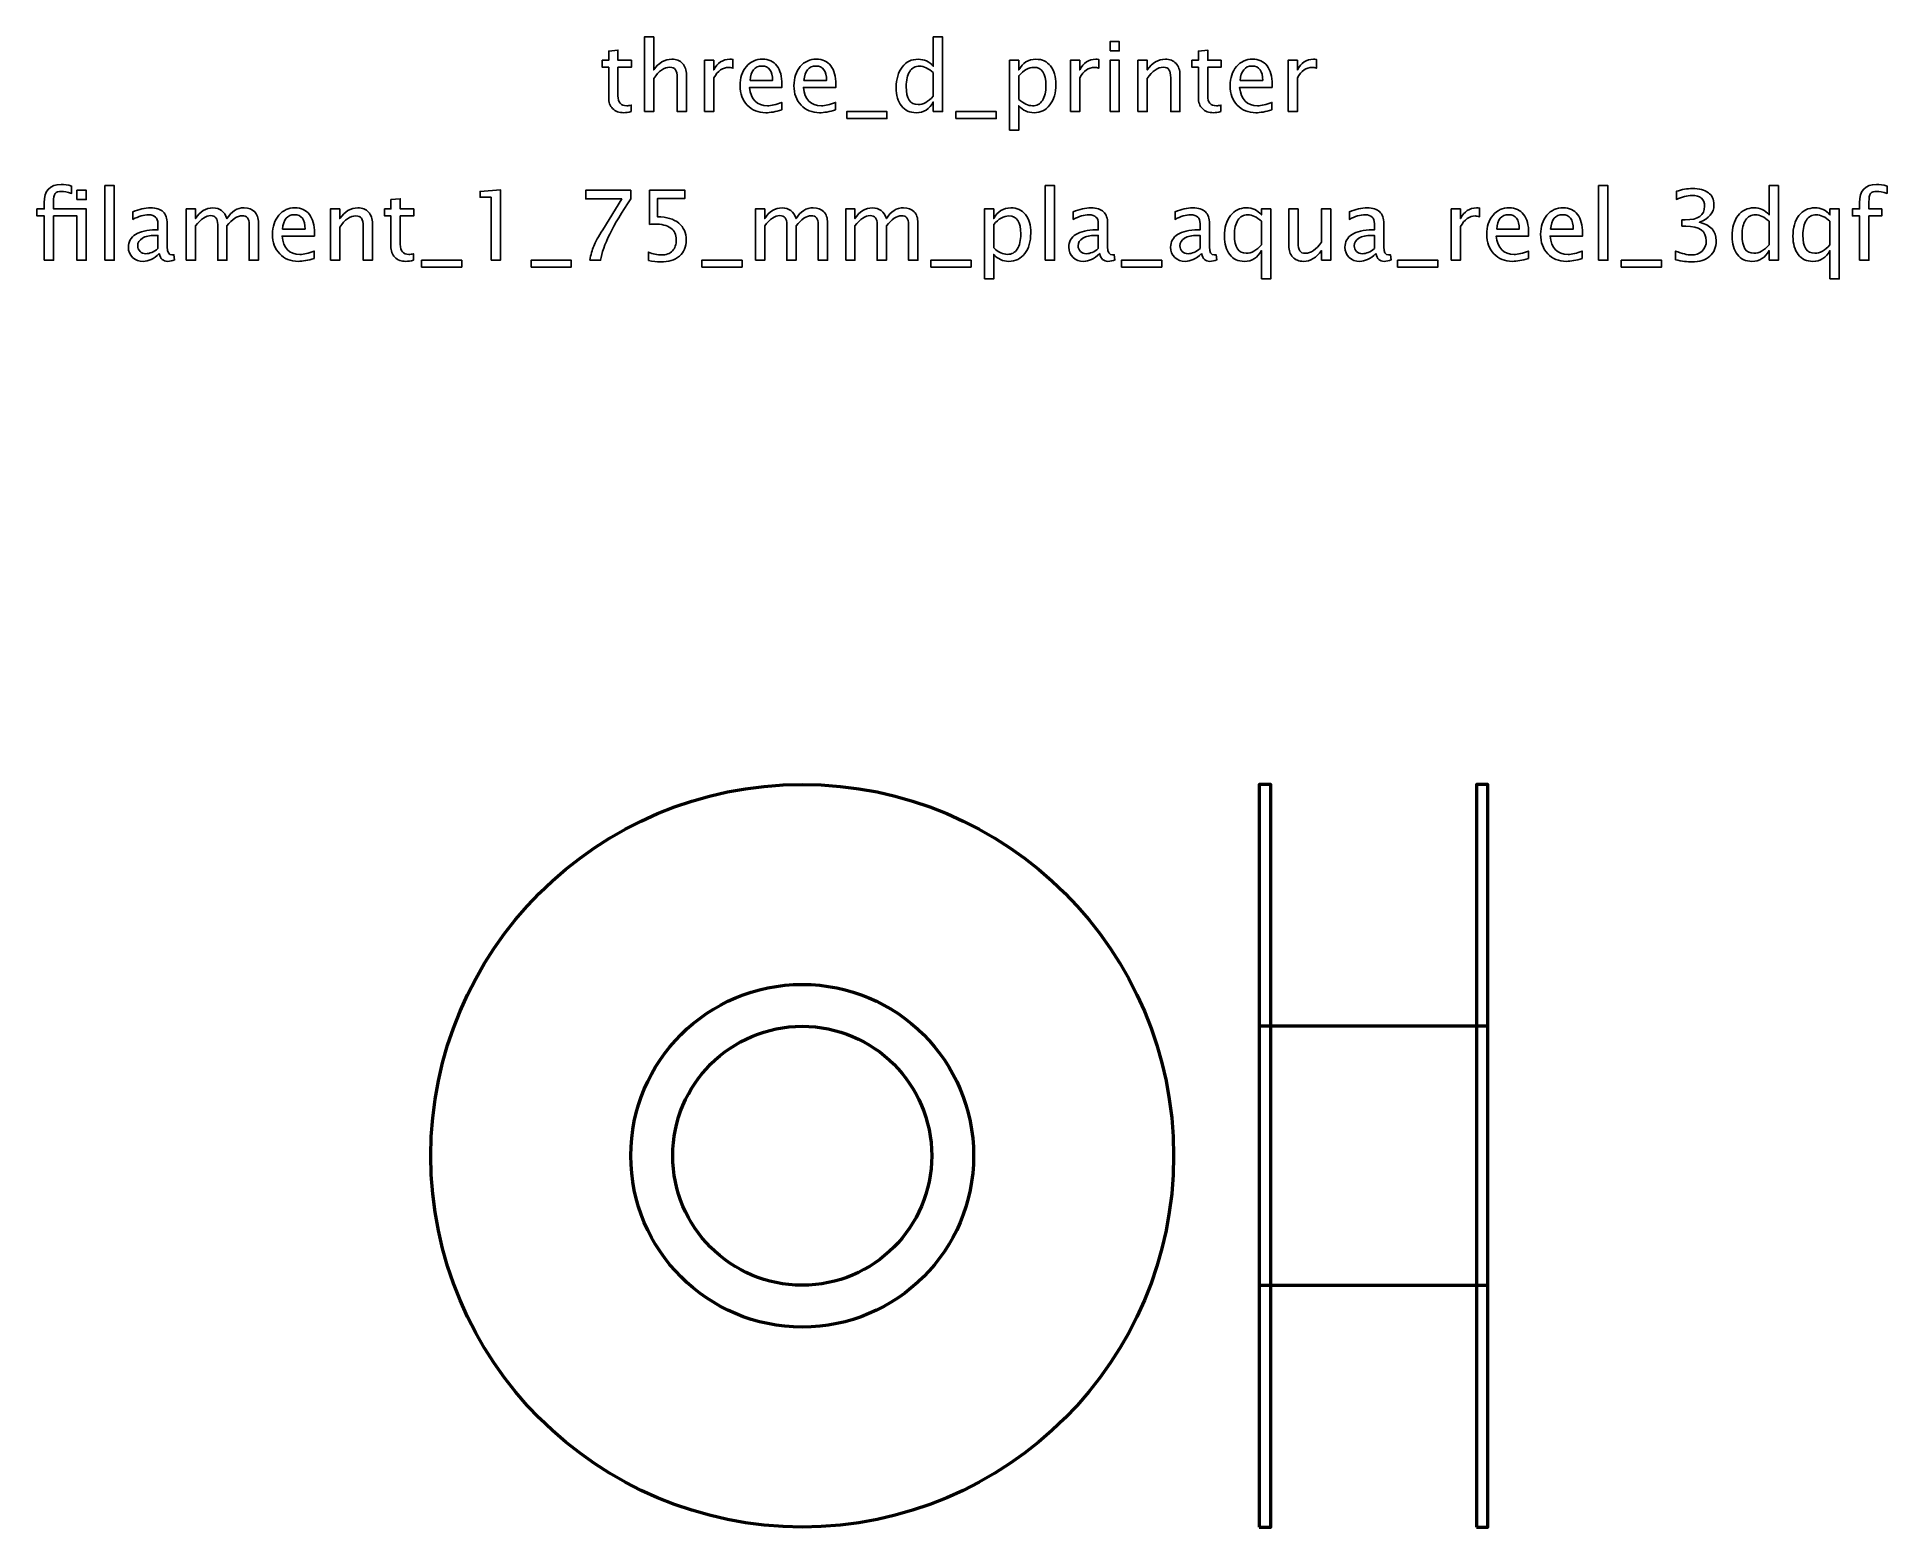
# Model space of a CAD drawing. Header units: centimetres. Extents: x -24.2 to 24.4, y -9.8 to 29.4.
import ezdxf

# ---------------------------------------------------------------- set-up
doc = ezdxf.new("R2010")
doc.units = ezdxf.units.CM
doc.header["$MEASUREMENT"] = 0
doc.layers.add('Layer 1', color=7, linetype='Continuous')

msp = doc.modelspace()

# ---------------------------------------------------------------- linework, layer by layer
at = {"layer": 'Layer 1', "lineweight": 53}
for points in [[(7.87498, -9.75), (8.17498, -9.75), (8.17498, 9.75), (7.87498, 9.75), (7.87498, -9.75)], [(13.57498, -9.75), (13.87498, -9.75), (13.87498, 9.75), (13.57498, 9.75), (13.57498, -9.75)], [(7.87498, -3.4), (13.87498, -3.4), (13.87498, 3.4), (7.87498, 3.4), (7.87498, -3.4)]]:
    msp.add_lwpolyline(points, close=True, dxfattribs=at)
for major_axis in [(0, 9.75), (0, 4.5), (0, 3.4)]:
    msp.add_ellipse((-4.12499, 0), major_axis=major_axis, ratio=1, dxfattribs=at)
at = {"layer": 'Layer 1'}
for points, knots in [([(-8.26663, 27.42044), (-8.26663, 27.42044), (-8.26663, 29.37878), (-8.26663, 29.37878), (-8.26663, 29.37878), (-8.26663, 29.37878), (-8.02279, 29.37878), (-8.02279, 29.37878), (-8.02279, 29.37878), (-8.02279, 29.37878), (-8.02279, 28.51222), (-8.02279, 28.51222), (-8.02279, 28.51222), (-7.89367, 28.7006), (-7.73535, 28.79458), (-7.54823, 28.79458), (-7.54823, 28.79458), (-7.43055, 28.79458), (-7.33699, 28.75775), (-7.26799, 28.68367), (-7.26799, 28.68367), (-7.19898, 28.61001), (-7.16427, 28.51052), (-7.16427, 28.38606), (-7.16427, 28.38606), (-7.16427, 28.38606), (-7.16427, 27.42044), (-7.16427, 27.42044), (-7.16427, 27.42044), (-7.16427, 27.42044), (-7.40811, 27.42044), (-7.40811, 27.42044), (-7.40811, 27.42044), (-7.40811, 27.42044), (-7.40811, 28.30648), (-7.40811, 28.30648), (-7.40811, 28.30648), (-7.40811, 28.40638), (-7.42293, 28.4775), (-7.45214, 28.51984), (-7.45214, 28.51984), (-7.48177, 28.56259), (-7.53045, 28.58376), (-7.59861, 28.58376), (-7.59861, 28.58376), (-7.74847, 28.58376), (-7.88986, 28.48597), (-8.02279, 28.29039), (-8.02279, 28.29039), (-8.02279, 28.29039), (-8.02279, 27.42044), (-8.02279, 27.42044), (-8.02279, 27.42044), (-8.02279, 27.42044), (-8.26663, 27.42044), (-8.26663, 27.42044)], [0, 0, 0, 0, 0.06666667, 0.06666667, 0.06666667, 0.06666667, 0.13333333, 0.13333333, 0.13333333, 0.13333333, 0.2, 0.2, 0.2, 0.2, 0.26666667, 0.26666667, 0.26666667, 0.26666667, 0.33333333, 0.33333333, 0.33333333, 0.33333333, 0.4, 0.4, 0.4, 0.4, 0.46666667, 0.46666667, 0.46666667, 0.46666667, 0.53333333, 0.53333333, 0.53333333, 0.53333333, 0.6, 0.6, 0.6, 0.6, 0.66666667, 0.66666667, 0.66666667, 0.66666667, 0.73333333, 0.73333333, 0.73333333, 0.73333333, 0.8, 0.8, 0.8, 0.8, 0.86666667, 0.86666667, 0.86666667, 0.86666667, 1, 1, 1, 1]), ([(-0.68432, 27.42044), (-0.68432, 27.42044), (-0.68432, 27.67317), (-0.68432, 27.67317), (-0.68432, 27.67317), (-0.7838, 27.48436), (-0.93366, 27.38996), (-1.1339, 27.38996), (-1.1339, 27.38996), (-1.29646, 27.38996), (-1.42431, 27.4488), (-1.51744, 27.56691), (-1.51744, 27.56691), (-1.61057, 27.68502), (-1.65714, 27.84631), (-1.65714, 28.05078), (-1.65714, 28.05078), (-1.65714, 28.2743), (-1.60422, 28.45422), (-1.49881, 28.59053), (-1.49881, 28.59053), (-1.39298, 28.72642), (-1.25413, 28.79458), (-1.08183, 28.79458), (-1.08183, 28.79458), (-0.92223, 28.79458), (-0.78931, 28.73362), (-0.68432, 28.61128), (-0.68432, 28.61128), (-0.68432, 28.61128), (-0.68432, 29.37878), (-0.68432, 29.37878), (-0.68432, 29.37878), (-0.68432, 29.37878), (-0.44048, 29.37878), (-0.44048, 29.37878), (-0.44048, 29.37878), (-0.44048, 29.37878), (-0.44048, 27.42044), (-0.44048, 27.42044), (-0.44048, 27.42044), (-0.44048, 27.42044), (-0.68432, 27.42044), (-0.68432, 27.42044)], [0, 0, 0, 0, 0.08333333, 0.08333333, 0.08333333, 0.08333333, 0.16666667, 0.16666667, 0.16666667, 0.16666667, 0.25, 0.25, 0.25, 0.25, 0.33333333, 0.33333333, 0.33333333, 0.33333333, 0.41666667, 0.41666667, 0.41666667, 0.41666667, 0.5, 0.5, 0.5, 0.5, 0.58333333, 0.58333333, 0.58333333, 0.58333333, 0.66666667, 0.66666667, 0.66666667, 0.66666667, 0.75, 0.75, 0.75, 0.75, 0.83333333, 0.83333333, 0.83333333, 0.83333333, 1, 1, 1, 1]), ([(3.95584, 29.01302), (3.95584, 29.01302), (3.95584, 29.25686), (3.95584, 29.25686), (3.95584, 29.25686), (3.95584, 29.25686), (4.19968, 29.25686), (4.19968, 29.25686), (4.19968, 29.25686), (4.19968, 29.25686), (4.19968, 29.01302), (4.19968, 29.01302), (4.19968, 29.01302), (4.19968, 29.01302), (3.95584, 29.01302), (3.95584, 29.01302)], [0, 0, 0, 0, 0.2, 0.2, 0.2, 0.2, 0.4, 0.4, 0.4, 0.4, 0.6, 0.6, 0.6, 0.6, 1, 1, 1, 1]), ([(-8.61461, 27.42086), (-8.68996, 27.40012), (-8.75558, 27.38996), (-8.81104, 27.38996), (-8.81104, 27.38996), (-8.9355, 27.38996), (-9.03244, 27.42552), (-9.10187, 27.49664), (-9.10187, 27.49664), (-9.17172, 27.56776), (-9.20643, 27.6664), (-9.20643, 27.79297), (-9.20643, 27.79297), (-9.20643, 27.79297), (-9.20643, 28.58376), (-9.20643, 28.58376), (-9.20643, 28.58376), (-9.20643, 28.58376), (-9.37492, 28.58376), (-9.37492, 28.58376), (-9.37492, 28.58376), (-9.37492, 28.58376), (-9.37492, 28.76664), (-9.37492, 28.76664), (-9.37492, 28.76664), (-9.37492, 28.76664), (-9.20643, 28.76664), (-9.20643, 28.76664), (-9.20643, 28.76664), (-9.20643, 28.76664), (-9.20643, 29.01006), (-9.20643, 29.01006), (-9.20643, 29.01006), (-9.20643, 29.01006), (-8.96259, 29.03334), (-8.96259, 29.03334), (-8.96259, 29.03334), (-8.96259, 29.03334), (-8.96259, 28.76664), (-8.96259, 28.76664), (-8.96259, 28.76664), (-8.96259, 28.76664), (-8.60953, 28.76664), (-8.60953, 28.76664), (-8.60953, 28.76664), (-8.60953, 28.76664), (-8.60953, 28.58376), (-8.60953, 28.58376), (-8.60953, 28.58376), (-8.60953, 28.58376), (-8.96259, 28.58376), (-8.96259, 28.58376), (-8.96259, 28.58376), (-8.96259, 28.58376), (-8.96259, 27.837), (-8.96259, 27.837), (-8.96259, 27.837), (-8.96259, 27.66089), (-8.88597, 27.57284), (-8.73314, 27.57284), (-8.73314, 27.57284), (-8.70055, 27.57284), (-8.66118, 27.57834), (-8.61461, 27.58893), (-8.61461, 27.58893), (-8.61461, 27.58893), (-8.61461, 27.42086), (-8.61461, 27.42086)], [0, 0, 0, 0, 0.05555556, 0.05555556, 0.05555556, 0.05555556, 0.11111111, 0.11111111, 0.11111111, 0.11111111, 0.16666667, 0.16666667, 0.16666667, 0.16666667, 0.22222222, 0.22222222, 0.22222222, 0.22222222, 0.27777778, 0.27777778, 0.27777778, 0.27777778, 0.33333333, 0.33333333, 0.33333333, 0.33333333, 0.38888889, 0.38888889, 0.38888889, 0.38888889, 0.44444444, 0.44444444, 0.44444444, 0.44444444, 0.5, 0.5, 0.5, 0.5, 0.55555556, 0.55555556, 0.55555556, 0.55555556, 0.61111111, 0.61111111, 0.61111111, 0.61111111, 0.66666667, 0.66666667, 0.66666667, 0.66666667, 0.72222222, 0.72222222, 0.72222222, 0.72222222, 0.77777778, 0.77777778, 0.77777778, 0.77777778, 0.83333333, 0.83333333, 0.83333333, 0.83333333, 0.88888889, 0.88888889, 0.88888889, 0.88888889, 1, 1, 1, 1]), ([(-6.69014, 27.42044), (-6.69014, 27.42044), (-6.69014, 28.76664), (-6.69014, 28.76664), (-6.69014, 28.76664), (-6.69014, 28.76664), (-6.4463, 28.76664), (-6.4463, 28.76664), (-6.4463, 28.76664), (-6.4463, 28.76664), (-6.4463, 28.51222), (-6.4463, 28.51222), (-6.4463, 28.51222), (-6.34936, 28.7006), (-6.20881, 28.79458), (-6.02424, 28.79458), (-6.02424, 28.79458), (-5.99926, 28.79458), (-5.97301, 28.79246), (-5.94592, 28.78823), (-5.94592, 28.78823), (-5.94592, 28.78823), (-5.94592, 28.56005), (-5.94592, 28.56005), (-5.94592, 28.56005), (-5.98825, 28.57402), (-6.02551, 28.58122), (-6.05768, 28.58122), (-6.05768, 28.58122), (-6.21262, 28.58122), (-6.34216, 28.48978), (-6.4463, 28.30648), (-6.4463, 28.30648), (-6.4463, 28.30648), (-6.4463, 27.42044), (-6.4463, 27.42044), (-6.4463, 27.42044), (-6.4463, 27.42044), (-6.69014, 27.42044), (-6.69014, 27.42044)], [0, 0, 0, 0, 0.09090909, 0.09090909, 0.09090909, 0.09090909, 0.18181818, 0.18181818, 0.18181818, 0.18181818, 0.27272727, 0.27272727, 0.27272727, 0.27272727, 0.36363636, 0.36363636, 0.36363636, 0.36363636, 0.45454545, 0.45454545, 0.45454545, 0.45454545, 0.54545455, 0.54545455, 0.54545455, 0.54545455, 0.63636364, 0.63636364, 0.63636364, 0.63636364, 0.72727273, 0.72727273, 0.72727273, 0.72727273, 0.81818182, 0.81818182, 0.81818182, 0.81818182, 1, 1, 1, 1]), ([(-4.6628, 27.46362), (-4.82663, 27.41451), (-4.96675, 27.38996), (-5.08359, 27.38996), (-5.08359, 27.38996), (-5.28298, 27.38996), (-5.44512, 27.456), (-5.57, 27.58766), (-5.57, 27.58766), (-5.69489, 27.71931), (-5.75754, 27.88992), (-5.75754, 28.09989), (-5.75754, 28.09989), (-5.75754, 28.30351), (-5.70251, 28.47073), (-5.59202, 28.60154), (-5.59202, 28.60154), (-5.48153, 28.73193), (-5.34013, 28.79712), (-5.16784, 28.79712), (-5.16784, 28.79712), (-5.00485, 28.79712), (-4.8787, 28.73912), (-4.7898, 28.62313), (-4.7898, 28.62313), (-4.7009, 28.50714), (-4.65645, 28.34288), (-4.65645, 28.12995), (-4.65645, 28.12995), (-4.65645, 28.12995), (-4.65772, 28.05544), (-4.65772, 28.05544), (-4.65772, 28.05544), (-4.65772, 28.05544), (-5.50862, 28.05544), (-5.50862, 28.05544), (-5.50862, 28.05544), (-5.47306, 27.73371), (-5.316, 27.57284), (-5.03787, 27.57284), (-5.03787, 27.57284), (-4.93585, 27.57284), (-4.81097, 27.60163), (-4.6628, 27.6592), (-4.6628, 27.6592), (-4.6628, 27.6592), (-4.6628, 27.46362), (-4.6628, 27.46362)], [0, 0, 0, 0, 0.07692308, 0.07692308, 0.07692308, 0.07692308, 0.15384615, 0.15384615, 0.15384615, 0.15384615, 0.23076923, 0.23076923, 0.23076923, 0.23076923, 0.30769231, 0.30769231, 0.30769231, 0.30769231, 0.38461538, 0.38461538, 0.38461538, 0.38461538, 0.46153846, 0.46153846, 0.46153846, 0.46153846, 0.53846154, 0.53846154, 0.53846154, 0.53846154, 0.61538462, 0.61538462, 0.61538462, 0.61538462, 0.69230769, 0.69230769, 0.69230769, 0.69230769, 0.76923077, 0.76923077, 0.76923077, 0.76923077, 0.84615385, 0.84615385, 0.84615385, 0.84615385, 1, 1, 1, 1]), ([(-3.2476, 27.46362), (-3.41143, 27.41451), (-3.55155, 27.38996), (-3.66839, 27.38996), (-3.66839, 27.38996), (-3.86778, 27.38996), (-4.02992, 27.456), (-4.1548, 27.58766), (-4.1548, 27.58766), (-4.27969, 27.71931), (-4.34234, 27.88992), (-4.34234, 28.09989), (-4.34234, 28.09989), (-4.34234, 28.30351), (-4.28731, 28.47073), (-4.17682, 28.60154), (-4.17682, 28.60154), (-4.06633, 28.73193), (-3.92493, 28.79712), (-3.75264, 28.79712), (-3.75264, 28.79712), (-3.58965, 28.79712), (-3.4635, 28.73912), (-3.3746, 28.62313), (-3.3746, 28.62313), (-3.2857, 28.50714), (-3.24125, 28.34288), (-3.24125, 28.12995), (-3.24125, 28.12995), (-3.24125, 28.12995), (-3.24252, 28.05544), (-3.24252, 28.05544), (-3.24252, 28.05544), (-3.24252, 28.05544), (-4.09342, 28.05544), (-4.09342, 28.05544), (-4.09342, 28.05544), (-4.05786, 27.73371), (-3.9008, 27.57284), (-3.62267, 27.57284), (-3.62267, 27.57284), (-3.52065, 27.57284), (-3.39577, 27.60163), (-3.2476, 27.6592), (-3.2476, 27.6592), (-3.2476, 27.6592), (-3.2476, 27.46362), (-3.2476, 27.46362)], [0, 0, 0, 0, 0.07692308, 0.07692308, 0.07692308, 0.07692308, 0.15384615, 0.15384615, 0.15384615, 0.15384615, 0.23076923, 0.23076923, 0.23076923, 0.23076923, 0.30769231, 0.30769231, 0.30769231, 0.30769231, 0.38461538, 0.38461538, 0.38461538, 0.38461538, 0.46153846, 0.46153846, 0.46153846, 0.46153846, 0.53846154, 0.53846154, 0.53846154, 0.53846154, 0.61538462, 0.61538462, 0.61538462, 0.61538462, 0.69230769, 0.69230769, 0.69230769, 0.69230769, 0.76923077, 0.76923077, 0.76923077, 0.76923077, 0.84615385, 0.84615385, 0.84615385, 0.84615385, 1, 1, 1, 1]), ([(1.31805, 26.93022), (1.31805, 26.93022), (1.31805, 28.76664), (1.31805, 28.76664), (1.31805, 28.76664), (1.31805, 28.76664), (1.56189, 28.76664), (1.56189, 28.76664), (1.56189, 28.76664), (1.56189, 28.76664), (1.56189, 28.51222), (1.56189, 28.51222), (1.56189, 28.51222), (1.6618, 28.7006), (1.81208, 28.79458), (2.01232, 28.79458), (2.01232, 28.79458), (2.17445, 28.79458), (2.30188, 28.73574), (2.39501, 28.61763), (2.39501, 28.61763), (2.48814, 28.49952), (2.53471, 28.33823), (2.53471, 28.13376), (2.53471, 28.13376), (2.53471, 27.91108), (2.48179, 27.73117), (2.37638, 27.59485), (2.37638, 27.59485), (2.27097, 27.45812), (2.13212, 27.38996), (1.96025, 27.38996), (1.96025, 27.38996), (1.80065, 27.38996), (1.66772, 27.45092), (1.56189, 27.57326), (1.56189, 27.57326), (1.56189, 27.57326), (1.56189, 26.93022), (1.56189, 26.93022), (1.56189, 26.93022), (1.56189, 26.93022), (1.31805, 26.93022), (1.31805, 26.93022)], [0, 0, 0, 0, 0.08333333, 0.08333333, 0.08333333, 0.08333333, 0.16666667, 0.16666667, 0.16666667, 0.16666667, 0.25, 0.25, 0.25, 0.25, 0.33333333, 0.33333333, 0.33333333, 0.33333333, 0.41666667, 0.41666667, 0.41666667, 0.41666667, 0.5, 0.5, 0.5, 0.5, 0.58333333, 0.58333333, 0.58333333, 0.58333333, 0.66666667, 0.66666667, 0.66666667, 0.66666667, 0.75, 0.75, 0.75, 0.75, 0.83333333, 0.83333333, 0.83333333, 0.83333333, 1, 1, 1, 1]), ([(2.91656, 27.42044), (2.91656, 27.42044), (2.91656, 28.76664), (2.91656, 28.76664), (2.91656, 28.76664), (2.91656, 28.76664), (3.1604, 28.76664), (3.1604, 28.76664), (3.1604, 28.76664), (3.1604, 28.76664), (3.1604, 28.51222), (3.1604, 28.51222), (3.1604, 28.51222), (3.25734, 28.7006), (3.39789, 28.79458), (3.58246, 28.79458), (3.58246, 28.79458), (3.60744, 28.79458), (3.63369, 28.79246), (3.66078, 28.78823), (3.66078, 28.78823), (3.66078, 28.78823), (3.66078, 28.56005), (3.66078, 28.56005), (3.66078, 28.56005), (3.61845, 28.57402), (3.58119, 28.58122), (3.54902, 28.58122), (3.54902, 28.58122), (3.39408, 28.58122), (3.26454, 28.48978), (3.1604, 28.30648), (3.1604, 28.30648), (3.1604, 28.30648), (3.1604, 27.42044), (3.1604, 27.42044), (3.1604, 27.42044), (3.1604, 27.42044), (2.91656, 27.42044), (2.91656, 27.42044)], [0, 0, 0, 0, 0.09090909, 0.09090909, 0.09090909, 0.09090909, 0.18181818, 0.18181818, 0.18181818, 0.18181818, 0.27272727, 0.27272727, 0.27272727, 0.27272727, 0.36363636, 0.36363636, 0.36363636, 0.36363636, 0.45454545, 0.45454545, 0.45454545, 0.45454545, 0.54545455, 0.54545455, 0.54545455, 0.54545455, 0.63636364, 0.63636364, 0.63636364, 0.63636364, 0.72727273, 0.72727273, 0.72727273, 0.72727273, 0.81818182, 0.81818182, 0.81818182, 0.81818182, 1, 1, 1, 1]), ([(3.95584, 27.42044), (3.95584, 27.42044), (3.95584, 28.76664), (3.95584, 28.76664), (3.95584, 28.76664), (3.95584, 28.76664), (4.19968, 28.76664), (4.19968, 28.76664), (4.19968, 28.76664), (4.19968, 28.76664), (4.19968, 27.42044), (4.19968, 27.42044), (4.19968, 27.42044), (4.19968, 27.42044), (3.95584, 27.42044), (3.95584, 27.42044)], [0, 0, 0, 0, 0.2, 0.2, 0.2, 0.2, 0.4, 0.4, 0.4, 0.4, 0.6, 0.6, 0.6, 0.6, 1, 1, 1, 1]), ([(4.6899, 27.42044), (4.6899, 27.42044), (4.6899, 28.76664), (4.6899, 28.76664), (4.6899, 28.76664), (4.6899, 28.76664), (4.93374, 28.76664), (4.93374, 28.76664), (4.93374, 28.76664), (4.93374, 28.76664), (4.93374, 28.51222), (4.93374, 28.51222), (4.93374, 28.51222), (5.06286, 28.7006), (5.22118, 28.79458), (5.4083, 28.79458), (5.4083, 28.79458), (5.52598, 28.79458), (5.61954, 28.75775), (5.68854, 28.68367), (5.68854, 28.68367), (5.75755, 28.61001), (5.79226, 28.51052), (5.79226, 28.38606), (5.79226, 28.38606), (5.79226, 28.38606), (5.79226, 27.42044), (5.79226, 27.42044), (5.79226, 27.42044), (5.79226, 27.42044), (5.54842, 27.42044), (5.54842, 27.42044), (5.54842, 27.42044), (5.54842, 27.42044), (5.54842, 28.30648), (5.54842, 28.30648), (5.54842, 28.30648), (5.54842, 28.40638), (5.5336, 28.4775), (5.50439, 28.51984), (5.50439, 28.51984), (5.47476, 28.56259), (5.42608, 28.58376), (5.35792, 28.58376), (5.35792, 28.58376), (5.20806, 28.58376), (5.06667, 28.48597), (4.93374, 28.29039), (4.93374, 28.29039), (4.93374, 28.29039), (4.93374, 27.42044), (4.93374, 27.42044), (4.93374, 27.42044), (4.93374, 27.42044), (4.6899, 27.42044), (4.6899, 27.42044)], [0, 0, 0, 0, 0.06666667, 0.06666667, 0.06666667, 0.06666667, 0.13333333, 0.13333333, 0.13333333, 0.13333333, 0.2, 0.2, 0.2, 0.2, 0.26666667, 0.26666667, 0.26666667, 0.26666667, 0.33333333, 0.33333333, 0.33333333, 0.33333333, 0.4, 0.4, 0.4, 0.4, 0.46666667, 0.46666667, 0.46666667, 0.46666667, 0.53333333, 0.53333333, 0.53333333, 0.53333333, 0.6, 0.6, 0.6, 0.6, 0.66666667, 0.66666667, 0.66666667, 0.66666667, 0.73333333, 0.73333333, 0.73333333, 0.73333333, 0.8, 0.8, 0.8, 0.8, 0.86666667, 0.86666667, 0.86666667, 0.86666667, 1, 1, 1, 1]), ([(6.86837, 27.42086), (6.79302, 27.40012), (6.7274, 27.38996), (6.67194, 27.38996), (6.67194, 27.38996), (6.54748, 27.38996), (6.45054, 27.42552), (6.38111, 27.49664), (6.38111, 27.49664), (6.31126, 27.56776), (6.27655, 27.6664), (6.27655, 27.79297), (6.27655, 27.79297), (6.27655, 27.79297), (6.27655, 28.58376), (6.27655, 28.58376), (6.27655, 28.58376), (6.27655, 28.58376), (6.10806, 28.58376), (6.10806, 28.58376), (6.10806, 28.58376), (6.10806, 28.58376), (6.10806, 28.76664), (6.10806, 28.76664), (6.10806, 28.76664), (6.10806, 28.76664), (6.27655, 28.76664), (6.27655, 28.76664), (6.27655, 28.76664), (6.27655, 28.76664), (6.27655, 29.01006), (6.27655, 29.01006), (6.27655, 29.01006), (6.27655, 29.01006), (6.52039, 29.03334), (6.52039, 29.03334), (6.52039, 29.03334), (6.52039, 29.03334), (6.52039, 28.76664), (6.52039, 28.76664), (6.52039, 28.76664), (6.52039, 28.76664), (6.87345, 28.76664), (6.87345, 28.76664), (6.87345, 28.76664), (6.87345, 28.76664), (6.87345, 28.58376), (6.87345, 28.58376), (6.87345, 28.58376), (6.87345, 28.58376), (6.52039, 28.58376), (6.52039, 28.58376), (6.52039, 28.58376), (6.52039, 28.58376), (6.52039, 27.837), (6.52039, 27.837), (6.52039, 27.837), (6.52039, 27.66089), (6.59701, 27.57284), (6.74984, 27.57284), (6.74984, 27.57284), (6.78243, 27.57284), (6.8218, 27.57834), (6.86837, 27.58893), (6.86837, 27.58893), (6.86837, 27.58893), (6.86837, 27.42086), (6.86837, 27.42086)], [0, 0, 0, 0, 0.05555556, 0.05555556, 0.05555556, 0.05555556, 0.11111111, 0.11111111, 0.11111111, 0.11111111, 0.16666667, 0.16666667, 0.16666667, 0.16666667, 0.22222222, 0.22222222, 0.22222222, 0.22222222, 0.27777778, 0.27777778, 0.27777778, 0.27777778, 0.33333333, 0.33333333, 0.33333333, 0.33333333, 0.38888889, 0.38888889, 0.38888889, 0.38888889, 0.44444444, 0.44444444, 0.44444444, 0.44444444, 0.5, 0.5, 0.5, 0.5, 0.55555556, 0.55555556, 0.55555556, 0.55555556, 0.61111111, 0.61111111, 0.61111111, 0.61111111, 0.66666667, 0.66666667, 0.66666667, 0.66666667, 0.72222222, 0.72222222, 0.72222222, 0.72222222, 0.77777778, 0.77777778, 0.77777778, 0.77777778, 0.83333333, 0.83333333, 0.83333333, 0.83333333, 0.88888889, 0.88888889, 0.88888889, 0.88888889, 1, 1, 1, 1]), ([(8.20441, 27.46362), (8.04058, 27.41451), (7.90046, 27.38996), (7.78362, 27.38996), (7.78362, 27.38996), (7.58423, 27.38996), (7.42209, 27.456), (7.29721, 27.58766), (7.29721, 27.58766), (7.17232, 27.71931), (7.10967, 27.88992), (7.10967, 28.09989), (7.10967, 28.09989), (7.10967, 28.30351), (7.1647, 28.47073), (7.27519, 28.60154), (7.27519, 28.60154), (7.38568, 28.73193), (7.52708, 28.79712), (7.69937, 28.79712), (7.69937, 28.79712), (7.86236, 28.79712), (7.98851, 28.73912), (8.07741, 28.62313), (8.07741, 28.62313), (8.16631, 28.50714), (8.21076, 28.34288), (8.21076, 28.12995), (8.21076, 28.12995), (8.21076, 28.12995), (8.20949, 28.05544), (8.20949, 28.05544), (8.20949, 28.05544), (8.20949, 28.05544), (7.35859, 28.05544), (7.35859, 28.05544), (7.35859, 28.05544), (7.39415, 27.73371), (7.55121, 27.57284), (7.82934, 27.57284), (7.82934, 27.57284), (7.93136, 27.57284), (8.05624, 27.60163), (8.20441, 27.6592), (8.20441, 27.6592), (8.20441, 27.6592), (8.20441, 27.46362), (8.20441, 27.46362)], [0, 0, 0, 0, 0.07692308, 0.07692308, 0.07692308, 0.07692308, 0.15384615, 0.15384615, 0.15384615, 0.15384615, 0.23076923, 0.23076923, 0.23076923, 0.23076923, 0.30769231, 0.30769231, 0.30769231, 0.30769231, 0.38461538, 0.38461538, 0.38461538, 0.38461538, 0.46153846, 0.46153846, 0.46153846, 0.46153846, 0.53846154, 0.53846154, 0.53846154, 0.53846154, 0.61538462, 0.61538462, 0.61538462, 0.61538462, 0.69230769, 0.69230769, 0.69230769, 0.69230769, 0.76923077, 0.76923077, 0.76923077, 0.76923077, 0.84615385, 0.84615385, 0.84615385, 0.84615385, 1, 1, 1, 1]), ([(8.63155, 27.42044), (8.63155, 27.42044), (8.63155, 28.76664), (8.63155, 28.76664), (8.63155, 28.76664), (8.63155, 28.76664), (8.87539, 28.76664), (8.87539, 28.76664), (8.87539, 28.76664), (8.87539, 28.76664), (8.87539, 28.51222), (8.87539, 28.51222), (8.87539, 28.51222), (8.97233, 28.7006), (9.11288, 28.79458), (9.29745, 28.79458), (9.29745, 28.79458), (9.32243, 28.79458), (9.34868, 28.79246), (9.37577, 28.78823), (9.37577, 28.78823), (9.37577, 28.78823), (9.37577, 28.56005), (9.37577, 28.56005), (9.37577, 28.56005), (9.33344, 28.57402), (9.29618, 28.58122), (9.26401, 28.58122), (9.26401, 28.58122), (9.10907, 28.58122), (8.97953, 28.48978), (8.87539, 28.30648), (8.87539, 28.30648), (8.87539, 28.30648), (8.87539, 27.42044), (8.87539, 27.42044), (8.87539, 27.42044), (8.87539, 27.42044), (8.63155, 27.42044), (8.63155, 27.42044)], [0, 0, 0, 0, 0.09090909, 0.09090909, 0.09090909, 0.09090909, 0.18181818, 0.18181818, 0.18181818, 0.18181818, 0.27272727, 0.27272727, 0.27272727, 0.27272727, 0.36363636, 0.36363636, 0.36363636, 0.36363636, 0.45454545, 0.45454545, 0.45454545, 0.45454545, 0.54545455, 0.54545455, 0.54545455, 0.54545455, 0.63636364, 0.63636364, 0.63636364, 0.63636364, 0.72727273, 0.72727273, 0.72727273, 0.72727273, 0.81818182, 0.81818182, 0.81818182, 0.81818182, 1, 1, 1, 1]), ([(-5.49592, 28.23832), (-5.49592, 28.23832), (-4.90156, 28.23832), (-4.90156, 28.23832), (-4.90156, 28.23832), (-4.90156, 28.48893), (-4.99512, 28.61424), (-5.18181, 28.61424), (-5.18181, 28.61424), (-5.36977, 28.61424), (-5.47433, 28.48893), (-5.49592, 28.23832)], [0, 0, 0, 0, 0.25, 0.25, 0.25, 0.25, 0.5, 0.5, 0.5, 0.5, 1, 1, 1, 1]), ([(-4.08072, 28.23832), (-4.08072, 28.23832), (-3.48636, 28.23832), (-3.48636, 28.23832), (-3.48636, 28.23832), (-3.48636, 28.48893), (-3.57992, 28.61424), (-3.76661, 28.61424), (-3.76661, 28.61424), (-3.95457, 28.61424), (-4.05913, 28.48893), (-4.08072, 28.23832)], [0, 0, 0, 0, 0.25, 0.25, 0.25, 0.25, 0.5, 0.5, 0.5, 0.5, 1, 1, 1, 1]), ([(-0.68432, 28.44448), (-0.8109, 28.55582), (-0.9307, 28.6117), (-1.04415, 28.6117), (-1.04415, 28.6117), (-1.15591, 28.6117), (-1.24227, 28.56513), (-1.30366, 28.47158), (-1.30366, 28.47158), (-1.36504, 28.37844), (-1.39552, 28.24636), (-1.39552, 28.07534), (-1.39552, 28.07534), (-1.39552, 27.7608), (-1.29138, 27.60332), (-1.08268, 27.60332), (-1.08268, 27.60332), (-0.94721, 27.60332), (-0.81428, 27.6774), (-0.68432, 27.82515), (-0.68432, 27.82515), (-0.68432, 27.82515), (-0.68432, 28.44448), (-0.68432, 28.44448)], [0, 0, 0, 0, 0.14285714, 0.14285714, 0.14285714, 0.14285714, 0.28571429, 0.28571429, 0.28571429, 0.28571429, 0.42857143, 0.42857143, 0.42857143, 0.42857143, 0.57142857, 0.57142857, 0.57142857, 0.57142857, 0.71428571, 0.71428571, 0.71428571, 0.71428571, 1, 1, 1, 1]), ([(1.56189, 27.74133), (1.68762, 27.62914), (1.80742, 27.57284), (1.9213, 27.57284), (1.9213, 27.57284), (2.03348, 27.57284), (2.12027, 27.61983), (2.18123, 27.71339), (2.18123, 27.71339), (2.24261, 27.80694), (2.27309, 27.9386), (2.27309, 28.10878), (2.27309, 28.10878), (2.27309, 28.42374), (2.16895, 28.58122), (1.96067, 28.58122), (1.96067, 28.58122), (1.82436, 28.58122), (1.69143, 28.50756), (1.56189, 28.35982), (1.56189, 28.35982), (1.56189, 28.35982), (1.56189, 27.74133), (1.56189, 27.74133)], [0, 0, 0, 0, 0.14285714, 0.14285714, 0.14285714, 0.14285714, 0.28571429, 0.28571429, 0.28571429, 0.28571429, 0.42857143, 0.42857143, 0.42857143, 0.42857143, 0.57142857, 0.57142857, 0.57142857, 0.57142857, 0.71428571, 0.71428571, 0.71428571, 0.71428571, 1, 1, 1, 1]), ([(7.37129, 28.23832), (7.37129, 28.23832), (7.96565, 28.23832), (7.96565, 28.23832), (7.96565, 28.23832), (7.96565, 28.48893), (7.87209, 28.61424), (7.6854, 28.61424), (7.6854, 28.61424), (7.49744, 28.61424), (7.39288, 28.48893), (7.37129, 28.23832)], [0, 0, 0, 0, 0.25, 0.25, 0.25, 0.25, 0.5, 0.5, 0.5, 0.5, 1, 1, 1, 1]), ([(-2.95762, 27.23756), (-2.95762, 27.23756), (-2.95762, 27.42044), (-2.95762, 27.42044), (-2.95762, 27.42044), (-2.95762, 27.42044), (-1.90098, 27.42044), (-1.90098, 27.42044), (-1.90098, 27.42044), (-1.90098, 27.42044), (-1.90098, 27.23756), (-1.90098, 27.23756), (-1.90098, 27.23756), (-1.90098, 27.23756), (-2.95762, 27.23756), (-2.95762, 27.23756)], [0, 0, 0, 0, 0.2, 0.2, 0.2, 0.2, 0.4, 0.4, 0.4, 0.4, 0.6, 0.6, 0.6, 0.6, 1, 1, 1, 1]), ([(-0.08911, 27.23756), (-0.08911, 27.23756), (-0.08911, 27.42044), (-0.08911, 27.42044), (-0.08911, 27.42044), (-0.08911, 27.42044), (0.96753, 27.42044), (0.96753, 27.42044), (0.96753, 27.42044), (0.96753, 27.42044), (0.96753, 27.23756), (0.96753, 27.23756), (0.96753, 27.23756), (0.96753, 27.23756), (-0.08911, 27.23756), (-0.08911, 27.23756)], [0, 0, 0, 0, 0.2, 0.2, 0.2, 0.2, 0.4, 0.4, 0.4, 0.4, 0.6, 0.6, 0.6, 0.6, 1, 1, 1, 1]), ([(-24.02416, 23.51731), (-24.02416, 23.51731), (-24.02416, 24.68063), (-24.02416, 24.68063), (-24.02416, 24.68063), (-24.02416, 24.68063), (-24.21508, 24.68063), (-24.21508, 24.68063), (-24.21508, 24.68063), (-24.21508, 24.68063), (-24.21508, 24.86351), (-24.21508, 24.86351), (-24.21508, 24.86351), (-24.21508, 24.86351), (-24.02416, 24.86351), (-24.02416, 24.86351), (-24.02416, 24.86351), (-24.02416, 24.86351), (-24.02416, 25.0248), (-24.02416, 25.0248), (-24.02416, 25.0248), (-24.02416, 25.34569), (-23.87769, 25.50613), (-23.58474, 25.50613), (-23.58474, 25.50613), (-23.50261, 25.50613), (-23.40948, 25.49258), (-23.30534, 25.46549), (-23.30534, 25.46549), (-23.30534, 25.46549), (-23.30534, 25.26991), (-23.30534, 25.26991), (-23.30534, 25.26991), (-23.41583, 25.30547), (-23.50431, 25.32325), (-23.57077, 25.32325), (-23.57077, 25.32325), (-23.65163, 25.32325), (-23.70666, 25.3042), (-23.73587, 25.26568), (-23.73587, 25.26568), (-23.7655, 25.22715), (-23.78032, 25.15561), (-23.78032, 25.05105), (-23.78032, 25.05105), (-23.78032, 25.05105), (-23.78032, 24.86351), (-23.78032, 24.86351), (-23.78032, 24.86351), (-23.78032, 24.86351), (-22.9218, 24.86351), (-22.9218, 24.86351), (-22.9218, 24.86351), (-22.9218, 24.86351), (-22.9218, 23.51731), (-22.9218, 23.51731), (-22.9218, 23.51731), (-22.9218, 23.51731), (-23.16564, 23.51731), (-23.16564, 23.51731), (-23.16564, 23.51731), (-23.16564, 23.51731), (-23.16564, 24.68063), (-23.16564, 24.68063), (-23.16564, 24.68063), (-23.16564, 24.68063), (-23.78032, 24.68063), (-23.78032, 24.68063), (-23.78032, 24.68063), (-23.78032, 24.68063), (-23.78032, 23.51731), (-23.78032, 23.51731), (-23.78032, 23.51731), (-23.78032, 23.51731), (-24.02416, 23.51731), (-24.02416, 23.51731)], [0, 0, 0, 0, 0.05, 0.05, 0.05, 0.05, 0.1, 0.1, 0.1, 0.1, 0.15, 0.15, 0.15, 0.15, 0.2, 0.2, 0.2, 0.2, 0.25, 0.25, 0.25, 0.25, 0.3, 0.3, 0.3, 0.3, 0.35, 0.35, 0.35, 0.35, 0.4, 0.4, 0.4, 0.4, 0.45, 0.45, 0.45, 0.45, 0.5, 0.5, 0.5, 0.5, 0.55, 0.55, 0.55, 0.55, 0.6, 0.6, 0.6, 0.6, 0.65, 0.65, 0.65, 0.65, 0.7, 0.7, 0.7, 0.7, 0.75, 0.75, 0.75, 0.75, 0.8, 0.8, 0.8, 0.8, 0.85, 0.85, 0.85, 0.85, 0.9, 0.9, 0.9, 0.9, 1, 1, 1, 1]), ([(-23.16564, 25.10989), (-23.16564, 25.10989), (-23.16564, 25.35373), (-23.16564, 25.35373), (-23.16564, 25.35373), (-23.16564, 25.35373), (-22.9218, 25.35373), (-22.9218, 25.35373), (-22.9218, 25.35373), (-22.9218, 25.35373), (-22.9218, 25.10989), (-22.9218, 25.10989), (-22.9218, 25.10989), (-22.9218, 25.10989), (-23.16564, 25.10989), (-23.16564, 25.10989)], [0, 0, 0, 0, 0.2, 0.2, 0.2, 0.2, 0.4, 0.4, 0.4, 0.4, 0.6, 0.6, 0.6, 0.6, 1, 1, 1, 1]), ([(-22.43285, 23.51731), (-22.43285, 23.51731), (-22.43285, 25.47565), (-22.43285, 25.47565), (-22.43285, 25.47565), (-22.43285, 25.47565), (-22.18901, 25.47565), (-22.18901, 25.47565), (-22.18901, 25.47565), (-22.18901, 25.47565), (-22.18901, 23.51731), (-22.18901, 23.51731), (-22.18901, 23.51731), (-22.18901, 23.51731), (-22.43285, 23.51731), (-22.43285, 23.51731)], [0, 0, 0, 0, 0.2, 0.2, 0.2, 0.2, 0.4, 0.4, 0.4, 0.4, 0.6, 0.6, 0.6, 0.6, 1, 1, 1, 1]), ([(-12.29149, 23.51731), (-12.29149, 23.51731), (-12.29149, 25.17085), (-12.29149, 25.17085), (-12.29149, 25.17085), (-12.29149, 25.17085), (-12.58359, 25.17085), (-12.58359, 25.17085), (-12.58359, 25.17085), (-12.58359, 25.17085), (-12.58359, 25.32325), (-12.58359, 25.32325), (-12.58359, 25.32325), (-12.58359, 25.32325), (-12.04765, 25.36897), (-12.04765, 25.36897), (-12.04765, 25.36897), (-12.04765, 25.36897), (-12.04765, 23.51731), (-12.04765, 23.51731), (-12.04765, 23.51731), (-12.04765, 23.51731), (-12.29149, 23.51731), (-12.29149, 23.51731)], [0, 0, 0, 0, 0.14285714, 0.14285714, 0.14285714, 0.14285714, 0.28571429, 0.28571429, 0.28571429, 0.28571429, 0.42857143, 0.42857143, 0.42857143, 0.42857143, 0.57142857, 0.57142857, 0.57142857, 0.57142857, 0.71428571, 0.71428571, 0.71428571, 0.71428571, 1, 1, 1, 1]), ([(-9.69984, 23.51731), (-9.67613, 23.6604), (-9.64184, 23.78443), (-9.59782, 23.88857), (-9.59782, 23.88857), (-9.55379, 23.99271), (-9.47547, 24.13622), (-9.36371, 24.31826), (-9.36371, 24.31826), (-9.36371, 24.31826), (-8.86418, 25.12513), (-8.86418, 25.12513), (-8.86418, 25.12513), (-8.86418, 25.12513), (-9.80652, 25.12513), (-9.80652, 25.12513), (-9.80652, 25.12513), (-9.80652, 25.12513), (-9.80652, 25.35373), (-9.80652, 25.35373), (-9.80652, 25.35373), (-9.80652, 25.35373), (-8.62796, 25.35373), (-8.62796, 25.35373), (-8.62796, 25.35373), (-8.62796, 25.35373), (-8.62796, 25.12513), (-8.62796, 25.12513), (-8.62796, 25.12513), (-9.09828, 24.43086), (-9.3616, 23.89492), (-9.4179, 23.51731), (-9.4179, 23.51731), (-9.4179, 23.51731), (-9.69984, 23.51731), (-9.69984, 23.51731)], [0, 0, 0, 0, 0.1, 0.1, 0.1, 0.1, 0.2, 0.2, 0.2, 0.2, 0.3, 0.3, 0.3, 0.3, 0.4, 0.4, 0.4, 0.4, 0.5, 0.5, 0.5, 0.5, 0.6, 0.6, 0.6, 0.6, 0.7, 0.7, 0.7, 0.7, 0.8, 0.8, 0.8, 0.8, 1, 1, 1, 1]), ([(-8.16483, 23.50969), (-8.16483, 23.50969), (-8.16483, 23.72813), (-8.16483, 23.72813), (-8.16483, 23.72813), (-8.04333, 23.67902), (-7.92819, 23.65447), (-7.81812, 23.65447), (-7.81812, 23.65447), (-7.69789, 23.65447), (-7.60307, 23.69003), (-7.53406, 23.76115), (-7.53406, 23.76115), (-7.46506, 23.83227), (-7.43077, 23.93006), (-7.43077, 24.05452), (-7.43077, 24.05452), (-7.43077, 24.18829), (-7.47945, 24.29074), (-7.57682, 24.36144), (-7.57682, 24.36144), (-7.67419, 24.43213), (-7.81516, 24.46727), (-7.99931, 24.46727), (-7.99931, 24.46727), (-8.04206, 24.46727), (-8.08736, 24.46431), (-8.13435, 24.45838), (-8.13435, 24.45838), (-8.13435, 24.45838), (-8.13435, 25.35373), (-8.13435, 25.35373), (-8.13435, 25.35373), (-8.13435, 25.35373), (-7.20471, 25.35373), (-7.20471, 25.35373), (-7.20471, 25.35373), (-7.20471, 25.35373), (-7.20471, 25.14037), (-7.20471, 25.14037), (-7.20471, 25.14037), (-7.20471, 25.14037), (-7.92099, 25.14037), (-7.92099, 25.14037), (-7.92099, 25.14037), (-7.92099, 25.14037), (-7.92099, 24.65523), (-7.92099, 24.65523), (-7.92099, 24.65523), (-7.68477, 24.65523), (-7.50062, 24.60104), (-7.36812, 24.49267), (-7.36812, 24.49267), (-7.23561, 24.38472), (-7.16915, 24.23486), (-7.16915, 24.04309), (-7.16915, 24.04309), (-7.16915, 23.86444), (-7.22926, 23.72474), (-7.34949, 23.62357), (-7.34949, 23.62357), (-7.46972, 23.52239), (-7.63566, 23.47159), (-7.84733, 23.47159), (-7.84733, 23.47159), (-7.94173, 23.47159), (-8.04757, 23.48429), (-8.16483, 23.50969)], [0, 0, 0, 0, 0.05555556, 0.05555556, 0.05555556, 0.05555556, 0.11111111, 0.11111111, 0.11111111, 0.11111111, 0.16666667, 0.16666667, 0.16666667, 0.16666667, 0.22222222, 0.22222222, 0.22222222, 0.22222222, 0.27777778, 0.27777778, 0.27777778, 0.27777778, 0.33333333, 0.33333333, 0.33333333, 0.33333333, 0.38888889, 0.38888889, 0.38888889, 0.38888889, 0.44444444, 0.44444444, 0.44444444, 0.44444444, 0.5, 0.5, 0.5, 0.5, 0.55555556, 0.55555556, 0.55555556, 0.55555556, 0.61111111, 0.61111111, 0.61111111, 0.61111111, 0.66666667, 0.66666667, 0.66666667, 0.66666667, 0.72222222, 0.72222222, 0.72222222, 0.72222222, 0.77777778, 0.77777778, 0.77777778, 0.77777778, 0.83333333, 0.83333333, 0.83333333, 0.83333333, 0.88888889, 0.88888889, 0.88888889, 0.88888889, 1, 1, 1, 1]), ([(2.25679, 23.51731), (2.25679, 23.51731), (2.25679, 25.47565), (2.25679, 25.47565), (2.25679, 25.47565), (2.25679, 25.47565), (2.50063, 25.47565), (2.50063, 25.47565), (2.50063, 25.47565), (2.50063, 25.47565), (2.50063, 23.51731), (2.50063, 23.51731), (2.50063, 23.51731), (2.50063, 23.51731), (2.25679, 23.51731), (2.25679, 23.51731)], [0, 0, 0, 0, 0.2, 0.2, 0.2, 0.2, 0.4, 0.4, 0.4, 0.4, 0.6, 0.6, 0.6, 0.6, 1, 1, 1, 1]), ([(16.78303, 23.51731), (16.78303, 23.51731), (16.78303, 25.47565), (16.78303, 25.47565), (16.78303, 25.47565), (16.78303, 25.47565), (17.02687, 25.47565), (17.02687, 25.47565), (17.02687, 25.47565), (17.02687, 25.47565), (17.02687, 23.51731), (17.02687, 23.51731), (17.02687, 23.51731), (17.02687, 23.51731), (16.78303, 23.51731), (16.78303, 23.51731)], [0, 0, 0, 0, 0.2, 0.2, 0.2, 0.2, 0.4, 0.4, 0.4, 0.4, 0.6, 0.6, 0.6, 0.6, 1, 1, 1, 1]), ([(18.80233, 23.53001), (18.80233, 23.53001), (18.80233, 23.75861), (18.80233, 23.75861), (18.80233, 23.75861), (18.97674, 23.68918), (19.11348, 23.65447), (19.21381, 23.65447), (19.21381, 23.65447), (19.33192, 23.65447), (19.42717, 23.68834), (19.50041, 23.75649), (19.50041, 23.75649), (19.57364, 23.82465), (19.61005, 23.91355), (19.61005, 24.02277), (19.61005, 24.02277), (19.61005, 24.28185), (19.42971, 24.41139), (19.06903, 24.41139), (19.06903, 24.41139), (19.06903, 24.41139), (18.97251, 24.41139), (18.97251, 24.41139), (18.97251, 24.41139), (18.97251, 24.41139), (18.97251, 24.57522), (18.97251, 24.57522), (18.97251, 24.57522), (18.97251, 24.57522), (19.05802, 24.57649), (19.05802, 24.57649), (19.05802, 24.57649), (19.39711, 24.57649), (19.56687, 24.69587), (19.56687, 24.93505), (19.56687, 24.93505), (19.56687, 25.12259), (19.45426, 25.21657), (19.22947, 25.21657), (19.22947, 25.21657), (19.10882, 25.21657), (18.97505, 25.18186), (18.82773, 25.11243), (18.82773, 25.11243), (18.82773, 25.11243), (18.82773, 25.32579), (18.82773, 25.32579), (18.82773, 25.32579), (18.97209, 25.3749), (19.11136, 25.39945), (19.24514, 25.39945), (19.24514, 25.39945), (19.42717, 25.39945), (19.56729, 25.36304), (19.66466, 25.29023), (19.66466, 25.29023), (19.76203, 25.21784), (19.81071, 25.11243), (19.81071, 24.97442), (19.81071, 24.97442), (19.81071, 24.75895), (19.68329, 24.60528), (19.42802, 24.51384), (19.42802, 24.51384), (19.72393, 24.44483), (19.87167, 24.2827), (19.87167, 24.02658), (19.87167, 24.02658), (19.87167, 23.85386), (19.81452, 23.71797), (19.70064, 23.61933), (19.70064, 23.61933), (19.58677, 23.5207), (19.43013, 23.47159), (19.23117, 23.47159), (19.23117, 23.47159), (19.11771, 23.47159), (18.97505, 23.49106), (18.80233, 23.53001)], [0, 0, 0, 0, 0.04761905, 0.04761905, 0.04761905, 0.04761905, 0.0952381, 0.0952381, 0.0952381, 0.0952381, 0.14285714, 0.14285714, 0.14285714, 0.14285714, 0.19047619, 0.19047619, 0.19047619, 0.19047619, 0.23809524, 0.23809524, 0.23809524, 0.23809524, 0.28571429, 0.28571429, 0.28571429, 0.28571429, 0.33333333, 0.33333333, 0.33333333, 0.33333333, 0.38095238, 0.38095238, 0.38095238, 0.38095238, 0.42857143, 0.42857143, 0.42857143, 0.42857143, 0.47619048, 0.47619048, 0.47619048, 0.47619048, 0.52380952, 0.52380952, 0.52380952, 0.52380952, 0.57142857, 0.57142857, 0.57142857, 0.57142857, 0.61904762, 0.61904762, 0.61904762, 0.61904762, 0.66666667, 0.66666667, 0.66666667, 0.66666667, 0.71428571, 0.71428571, 0.71428571, 0.71428571, 0.76190476, 0.76190476, 0.76190476, 0.76190476, 0.80952381, 0.80952381, 0.80952381, 0.80952381, 0.85714286, 0.85714286, 0.85714286, 0.85714286, 0.9047619, 0.9047619, 0.9047619, 0.9047619, 1, 1, 1, 1]), ([(21.25936, 23.51731), (21.25936, 23.51731), (21.25936, 23.77004), (21.25936, 23.77004), (21.25936, 23.77004), (21.15988, 23.58123), (21.01002, 23.48683), (20.80978, 23.48683), (20.80978, 23.48683), (20.64722, 23.48683), (20.51937, 23.54567), (20.42624, 23.66378), (20.42624, 23.66378), (20.33311, 23.78189), (20.28654, 23.94318), (20.28654, 24.14765), (20.28654, 24.14765), (20.28654, 24.37117), (20.33946, 24.55109), (20.44487, 24.6874), (20.44487, 24.6874), (20.5507, 24.82329), (20.68955, 24.89145), (20.86185, 24.89145), (20.86185, 24.89145), (21.02145, 24.89145), (21.15437, 24.83049), (21.25936, 24.70815), (21.25936, 24.70815), (21.25936, 24.70815), (21.25936, 25.47565), (21.25936, 25.47565), (21.25936, 25.47565), (21.25936, 25.47565), (21.5032, 25.47565), (21.5032, 25.47565), (21.5032, 25.47565), (21.5032, 25.47565), (21.5032, 23.51731), (21.5032, 23.51731), (21.5032, 23.51731), (21.5032, 23.51731), (21.25936, 23.51731), (21.25936, 23.51731)], [0, 0, 0, 0, 0.08333333, 0.08333333, 0.08333333, 0.08333333, 0.16666667, 0.16666667, 0.16666667, 0.16666667, 0.25, 0.25, 0.25, 0.25, 0.33333333, 0.33333333, 0.33333333, 0.33333333, 0.41666667, 0.41666667, 0.41666667, 0.41666667, 0.5, 0.5, 0.5, 0.5, 0.58333333, 0.58333333, 0.58333333, 0.58333333, 0.66666667, 0.66666667, 0.66666667, 0.66666667, 0.75, 0.75, 0.75, 0.75, 0.83333333, 0.83333333, 0.83333333, 0.83333333, 1, 1, 1, 1]), ([(23.63596, 23.51731), (23.63596, 23.51731), (23.63596, 24.68063), (23.63596, 24.68063), (23.63596, 24.68063), (23.63596, 24.68063), (23.44504, 24.68063), (23.44504, 24.68063), (23.44504, 24.68063), (23.44504, 24.68063), (23.44504, 24.86351), (23.44504, 24.86351), (23.44504, 24.86351), (23.44504, 24.86351), (23.63596, 24.86351), (23.63596, 24.86351), (23.63596, 24.86351), (23.63596, 24.86351), (23.63596, 25.0248), (23.63596, 25.0248), (23.63596, 25.0248), (23.63596, 25.34569), (23.78243, 25.50613), (24.07538, 25.50613), (24.07538, 25.50613), (24.15751, 25.50613), (24.25064, 25.49258), (24.35478, 25.46549), (24.35478, 25.46549), (24.35478, 25.46549), (24.35478, 25.26991), (24.35478, 25.26991), (24.35478, 25.26991), (24.24429, 25.30547), (24.15581, 25.32325), (24.08935, 25.32325), (24.08935, 25.32325), (24.00849, 25.32325), (23.95346, 25.3042), (23.92425, 25.26568), (23.92425, 25.26568), (23.89462, 25.22715), (23.8798, 25.15561), (23.8798, 25.05105), (23.8798, 25.05105), (23.8798, 25.05105), (23.8798, 24.86351), (23.8798, 24.86351), (23.8798, 24.86351), (23.8798, 24.86351), (24.21804, 24.86351), (24.21804, 24.86351), (24.21804, 24.86351), (24.21804, 24.86351), (24.21804, 24.68063), (24.21804, 24.68063), (24.21804, 24.68063), (24.21804, 24.68063), (23.8798, 24.68063), (23.8798, 24.68063), (23.8798, 24.68063), (23.8798, 24.68063), (23.8798, 23.51731), (23.8798, 23.51731), (23.8798, 23.51731), (23.8798, 23.51731), (23.63596, 23.51731), (23.63596, 23.51731)], [0, 0, 0, 0, 0.05555556, 0.05555556, 0.05555556, 0.05555556, 0.11111111, 0.11111111, 0.11111111, 0.11111111, 0.16666667, 0.16666667, 0.16666667, 0.16666667, 0.22222222, 0.22222222, 0.22222222, 0.22222222, 0.27777778, 0.27777778, 0.27777778, 0.27777778, 0.33333333, 0.33333333, 0.33333333, 0.33333333, 0.38888889, 0.38888889, 0.38888889, 0.38888889, 0.44444444, 0.44444444, 0.44444444, 0.44444444, 0.5, 0.5, 0.5, 0.5, 0.55555556, 0.55555556, 0.55555556, 0.55555556, 0.61111111, 0.61111111, 0.61111111, 0.61111111, 0.66666667, 0.66666667, 0.66666667, 0.66666667, 0.72222222, 0.72222222, 0.72222222, 0.72222222, 0.77777778, 0.77777778, 0.77777778, 0.77777778, 0.83333333, 0.83333333, 0.83333333, 0.83333333, 0.88888889, 0.88888889, 0.88888889, 0.88888889, 1, 1, 1, 1]), ([(-21.00495, 23.68876), (-21.15142, 23.55414), (-21.29239, 23.48683), (-21.42786, 23.48683), (-21.42786, 23.48683), (-21.53919, 23.48683), (-21.6319, 23.52154), (-21.70514, 23.59139), (-21.70514, 23.59139), (-21.7788, 23.66124), (-21.81563, 23.7493), (-21.81563, 23.85555), (-21.81563, 23.85555), (-21.81563, 24.00245), (-21.75382, 24.11548), (-21.63021, 24.19422), (-21.63021, 24.19422), (-21.5066, 24.27296), (-21.32922, 24.31233), (-21.09808, 24.31233), (-21.09808, 24.31233), (-21.09808, 24.31233), (-21.04093, 24.31233), (-21.04093, 24.31233), (-21.04093, 24.31233), (-21.04093, 24.31233), (-21.04093, 24.47447), (-21.04093, 24.47447), (-21.04093, 24.47447), (-21.04093, 24.63068), (-21.12221, 24.70857), (-21.28519, 24.70857), (-21.28519, 24.70857), (-21.41135, 24.70857), (-21.54935, 24.66878), (-21.69879, 24.58919), (-21.69879, 24.58919), (-21.69879, 24.58919), (-21.69879, 24.78985), (-21.69879, 24.78985), (-21.69879, 24.78985), (-21.53454, 24.85758), (-21.3796, 24.89145), (-21.23439, 24.89145), (-21.23439, 24.89145), (-21.08496, 24.89145), (-20.97447, 24.85758), (-20.90377, 24.78943), (-20.90377, 24.78943), (-20.83265, 24.72127), (-20.79709, 24.61628), (-20.79709, 24.47447), (-20.79709, 24.47447), (-20.79709, 24.47447), (-20.79709, 23.86614), (-20.79709, 23.86614), (-20.79709, 23.86614), (-20.79709, 23.72686), (-20.75433, 23.65701), (-20.6684, 23.65701), (-20.6684, 23.65701), (-20.65781, 23.65701), (-20.64215, 23.6587), (-20.62141, 23.66209), (-20.62141, 23.66209), (-20.62141, 23.66209), (-20.60405, 23.52662), (-20.60405, 23.52662), (-20.60405, 23.52662), (-20.65951, 23.49995), (-20.72047, 23.48683), (-20.78735, 23.48683), (-20.78735, 23.48683), (-20.90123, 23.48683), (-20.97362, 23.55414), (-21.00495, 23.68876)], [0, 0, 0, 0, 0.05, 0.05, 0.05, 0.05, 0.1, 0.1, 0.1, 0.1, 0.15, 0.15, 0.15, 0.15, 0.2, 0.2, 0.2, 0.2, 0.25, 0.25, 0.25, 0.25, 0.3, 0.3, 0.3, 0.3, 0.35, 0.35, 0.35, 0.35, 0.4, 0.4, 0.4, 0.4, 0.45, 0.45, 0.45, 0.45, 0.5, 0.5, 0.5, 0.5, 0.55, 0.55, 0.55, 0.55, 0.6, 0.6, 0.6, 0.6, 0.65, 0.65, 0.65, 0.65, 0.7, 0.7, 0.7, 0.7, 0.75, 0.75, 0.75, 0.75, 0.8, 0.8, 0.8, 0.8, 0.85, 0.85, 0.85, 0.85, 0.9, 0.9, 0.9, 0.9, 1, 1, 1, 1]), ([(-20.29629, 23.51731), (-20.29629, 23.51731), (-20.29629, 24.86351), (-20.29629, 24.86351), (-20.29629, 24.86351), (-20.29629, 24.86351), (-20.05245, 24.86351), (-20.05245, 24.86351), (-20.05245, 24.86351), (-20.05245, 24.86351), (-20.05245, 24.60909), (-20.05245, 24.60909), (-20.05245, 24.60909), (-19.93349, 24.79747), (-19.78109, 24.89145), (-19.5944, 24.89145), (-19.5944, 24.89145), (-19.41449, 24.89145), (-19.29214, 24.79747), (-19.22695, 24.60909), (-19.22695, 24.60909), (-19.11138, 24.79916), (-18.96067, 24.89399), (-18.77568, 24.89399), (-18.77568, 24.89399), (-18.65757, 24.89399), (-18.5657, 24.85928), (-18.50009, 24.78943), (-18.50009, 24.78943), (-18.43447, 24.71958), (-18.40145, 24.62179), (-18.40145, 24.49606), (-18.40145, 24.49606), (-18.40145, 24.49606), (-18.40145, 23.51731), (-18.40145, 23.51731), (-18.40145, 23.51731), (-18.40145, 23.51731), (-18.64529, 23.51731), (-18.64529, 23.51731), (-18.64529, 23.51731), (-18.64529, 23.51731), (-18.64529, 24.45584), (-18.64529, 24.45584), (-18.64529, 24.45584), (-18.64529, 24.60909), (-18.70625, 24.68571), (-18.82817, 24.68571), (-18.82817, 24.68571), (-18.95475, 24.68571), (-19.08767, 24.59639), (-19.22695, 24.41732), (-19.22695, 24.41732), (-19.22695, 24.41732), (-19.22695, 23.51731), (-19.22695, 23.51731), (-19.22695, 23.51731), (-19.22695, 23.51731), (-19.47079, 23.51731), (-19.47079, 23.51731), (-19.47079, 23.51731), (-19.47079, 23.51731), (-19.47079, 24.45669), (-19.47079, 24.45669), (-19.47079, 24.45669), (-19.47079, 24.6112), (-19.5326, 24.68825), (-19.65663, 24.68825), (-19.65663, 24.68825), (-19.77982, 24.68825), (-19.9119, 24.5985), (-20.05245, 24.41859), (-20.05245, 24.41859), (-20.05245, 24.41859), (-20.05245, 23.51731), (-20.05245, 23.51731), (-20.05245, 23.51731), (-20.05245, 23.51731), (-20.29629, 23.51731), (-20.29629, 23.51731)], [0, 0, 0, 0, 0.04761905, 0.04761905, 0.04761905, 0.04761905, 0.0952381, 0.0952381, 0.0952381, 0.0952381, 0.14285714, 0.14285714, 0.14285714, 0.14285714, 0.19047619, 0.19047619, 0.19047619, 0.19047619, 0.23809524, 0.23809524, 0.23809524, 0.23809524, 0.28571429, 0.28571429, 0.28571429, 0.28571429, 0.33333333, 0.33333333, 0.33333333, 0.33333333, 0.38095238, 0.38095238, 0.38095238, 0.38095238, 0.42857143, 0.42857143, 0.42857143, 0.42857143, 0.47619048, 0.47619048, 0.47619048, 0.47619048, 0.52380952, 0.52380952, 0.52380952, 0.52380952, 0.57142857, 0.57142857, 0.57142857, 0.57142857, 0.61904762, 0.61904762, 0.61904762, 0.61904762, 0.66666667, 0.66666667, 0.66666667, 0.66666667, 0.71428571, 0.71428571, 0.71428571, 0.71428571, 0.76190476, 0.76190476, 0.76190476, 0.76190476, 0.80952381, 0.80952381, 0.80952381, 0.80952381, 0.85714286, 0.85714286, 0.85714286, 0.85714286, 0.9047619, 0.9047619, 0.9047619, 0.9047619, 1, 1, 1, 1]), ([(-16.93672, 23.56049), (-17.10055, 23.51138), (-17.24067, 23.48683), (-17.35751, 23.48683), (-17.35751, 23.48683), (-17.5569, 23.48683), (-17.71904, 23.55287), (-17.84392, 23.68453), (-17.84392, 23.68453), (-17.96881, 23.81618), (-18.03146, 23.98679), (-18.03146, 24.19676), (-18.03146, 24.19676), (-18.03146, 24.40038), (-17.97643, 24.5676), (-17.86594, 24.69841), (-17.86594, 24.69841), (-17.75545, 24.8288), (-17.61405, 24.89399), (-17.44176, 24.89399), (-17.44176, 24.89399), (-17.27877, 24.89399), (-17.15262, 24.83599), (-17.06372, 24.72), (-17.06372, 24.72), (-16.97482, 24.60401), (-16.93037, 24.43975), (-16.93037, 24.22682), (-16.93037, 24.22682), (-16.93037, 24.22682), (-16.93164, 24.15231), (-16.93164, 24.15231), (-16.93164, 24.15231), (-16.93164, 24.15231), (-17.78254, 24.15231), (-17.78254, 24.15231), (-17.78254, 24.15231), (-17.74698, 23.83058), (-17.58992, 23.66971), (-17.31179, 23.66971), (-17.31179, 23.66971), (-17.20977, 23.66971), (-17.08489, 23.6985), (-16.93672, 23.75607), (-16.93672, 23.75607), (-16.93672, 23.75607), (-16.93672, 23.56049), (-16.93672, 23.56049)], [0, 0, 0, 0, 0.07692308, 0.07692308, 0.07692308, 0.07692308, 0.15384615, 0.15384615, 0.15384615, 0.15384615, 0.23076923, 0.23076923, 0.23076923, 0.23076923, 0.30769231, 0.30769231, 0.30769231, 0.30769231, 0.38461538, 0.38461538, 0.38461538, 0.38461538, 0.46153846, 0.46153846, 0.46153846, 0.46153846, 0.53846154, 0.53846154, 0.53846154, 0.53846154, 0.61538462, 0.61538462, 0.61538462, 0.61538462, 0.69230769, 0.69230769, 0.69230769, 0.69230769, 0.76923077, 0.76923077, 0.76923077, 0.76923077, 0.84615385, 0.84615385, 0.84615385, 0.84615385, 1, 1, 1, 1]), ([(-16.50958, 23.51731), (-16.50958, 23.51731), (-16.50958, 24.86351), (-16.50958, 24.86351), (-16.50958, 24.86351), (-16.50958, 24.86351), (-16.26574, 24.86351), (-16.26574, 24.86351), (-16.26574, 24.86351), (-16.26574, 24.86351), (-16.26574, 24.60909), (-16.26574, 24.60909), (-16.26574, 24.60909), (-16.13662, 24.79747), (-15.9783, 24.89145), (-15.79118, 24.89145), (-15.79118, 24.89145), (-15.6735, 24.89145), (-15.57994, 24.85462), (-15.51094, 24.78054), (-15.51094, 24.78054), (-15.44193, 24.70688), (-15.40722, 24.60739), (-15.40722, 24.48293), (-15.40722, 24.48293), (-15.40722, 24.48293), (-15.40722, 23.51731), (-15.40722, 23.51731), (-15.40722, 23.51731), (-15.40722, 23.51731), (-15.65106, 23.51731), (-15.65106, 23.51731), (-15.65106, 23.51731), (-15.65106, 23.51731), (-15.65106, 24.40335), (-15.65106, 24.40335), (-15.65106, 24.40335), (-15.65106, 24.50325), (-15.66588, 24.57437), (-15.69509, 24.61671), (-15.69509, 24.61671), (-15.72472, 24.65946), (-15.7734, 24.68063), (-15.84156, 24.68063), (-15.84156, 24.68063), (-15.99142, 24.68063), (-16.13281, 24.58284), (-16.26574, 24.38726), (-16.26574, 24.38726), (-16.26574, 24.38726), (-16.26574, 23.51731), (-16.26574, 23.51731), (-16.26574, 23.51731), (-16.26574, 23.51731), (-16.50958, 23.51731), (-16.50958, 23.51731)], [0, 0, 0, 0, 0.06666667, 0.06666667, 0.06666667, 0.06666667, 0.13333333, 0.13333333, 0.13333333, 0.13333333, 0.2, 0.2, 0.2, 0.2, 0.26666667, 0.26666667, 0.26666667, 0.26666667, 0.33333333, 0.33333333, 0.33333333, 0.33333333, 0.4, 0.4, 0.4, 0.4, 0.46666667, 0.46666667, 0.46666667, 0.46666667, 0.53333333, 0.53333333, 0.53333333, 0.53333333, 0.6, 0.6, 0.6, 0.6, 0.66666667, 0.66666667, 0.66666667, 0.66666667, 0.73333333, 0.73333333, 0.73333333, 0.73333333, 0.8, 0.8, 0.8, 0.8, 0.86666667, 0.86666667, 0.86666667, 0.86666667, 1, 1, 1, 1]), ([(-14.33111, 23.51773), (-14.40646, 23.49699), (-14.47208, 23.48683), (-14.52754, 23.48683), (-14.52754, 23.48683), (-14.652, 23.48683), (-14.74894, 23.52239), (-14.81837, 23.59351), (-14.81837, 23.59351), (-14.88822, 23.66463), (-14.92293, 23.76327), (-14.92293, 23.88984), (-14.92293, 23.88984), (-14.92293, 23.88984), (-14.92293, 24.68063), (-14.92293, 24.68063), (-14.92293, 24.68063), (-14.92293, 24.68063), (-15.09142, 24.68063), (-15.09142, 24.68063), (-15.09142, 24.68063), (-15.09142, 24.68063), (-15.09142, 24.86351), (-15.09142, 24.86351), (-15.09142, 24.86351), (-15.09142, 24.86351), (-14.92293, 24.86351), (-14.92293, 24.86351), (-14.92293, 24.86351), (-14.92293, 24.86351), (-14.92293, 25.10693), (-14.92293, 25.10693), (-14.92293, 25.10693), (-14.92293, 25.10693), (-14.67909, 25.13021), (-14.67909, 25.13021), (-14.67909, 25.13021), (-14.67909, 25.13021), (-14.67909, 24.86351), (-14.67909, 24.86351), (-14.67909, 24.86351), (-14.67909, 24.86351), (-14.32603, 24.86351), (-14.32603, 24.86351), (-14.32603, 24.86351), (-14.32603, 24.86351), (-14.32603, 24.68063), (-14.32603, 24.68063), (-14.32603, 24.68063), (-14.32603, 24.68063), (-14.67909, 24.68063), (-14.67909, 24.68063), (-14.67909, 24.68063), (-14.67909, 24.68063), (-14.67909, 23.93387), (-14.67909, 23.93387), (-14.67909, 23.93387), (-14.67909, 23.75776), (-14.60247, 23.66971), (-14.44964, 23.66971), (-14.44964, 23.66971), (-14.41705, 23.66971), (-14.37768, 23.67521), (-14.33111, 23.6858), (-14.33111, 23.6858), (-14.33111, 23.6858), (-14.33111, 23.51773), (-14.33111, 23.51773)], [0, 0, 0, 0, 0.05555556, 0.05555556, 0.05555556, 0.05555556, 0.11111111, 0.11111111, 0.11111111, 0.11111111, 0.16666667, 0.16666667, 0.16666667, 0.16666667, 0.22222222, 0.22222222, 0.22222222, 0.22222222, 0.27777778, 0.27777778, 0.27777778, 0.27777778, 0.33333333, 0.33333333, 0.33333333, 0.33333333, 0.38888889, 0.38888889, 0.38888889, 0.38888889, 0.44444444, 0.44444444, 0.44444444, 0.44444444, 0.5, 0.5, 0.5, 0.5, 0.55555556, 0.55555556, 0.55555556, 0.55555556, 0.61111111, 0.61111111, 0.61111111, 0.61111111, 0.66666667, 0.66666667, 0.66666667, 0.66666667, 0.72222222, 0.72222222, 0.72222222, 0.72222222, 0.77777778, 0.77777778, 0.77777778, 0.77777778, 0.83333333, 0.83333333, 0.83333333, 0.83333333, 0.88888889, 0.88888889, 0.88888889, 0.88888889, 1, 1, 1, 1]), ([(-5.35474, 23.51731), (-5.35474, 23.51731), (-5.35474, 24.86351), (-5.35474, 24.86351), (-5.35474, 24.86351), (-5.35474, 24.86351), (-5.1109, 24.86351), (-5.1109, 24.86351), (-5.1109, 24.86351), (-5.1109, 24.86351), (-5.1109, 24.60909), (-5.1109, 24.60909), (-5.1109, 24.60909), (-4.99194, 24.79747), (-4.83954, 24.89145), (-4.65285, 24.89145), (-4.65285, 24.89145), (-4.47294, 24.89145), (-4.35059, 24.79747), (-4.2854, 24.60909), (-4.2854, 24.60909), (-4.16983, 24.79916), (-4.01912, 24.89399), (-3.83413, 24.89399), (-3.83413, 24.89399), (-3.71602, 24.89399), (-3.62415, 24.85928), (-3.55854, 24.78943), (-3.55854, 24.78943), (-3.49292, 24.71958), (-3.4599, 24.62179), (-3.4599, 24.49606), (-3.4599, 24.49606), (-3.4599, 24.49606), (-3.4599, 23.51731), (-3.4599, 23.51731), (-3.4599, 23.51731), (-3.4599, 23.51731), (-3.70374, 23.51731), (-3.70374, 23.51731), (-3.70374, 23.51731), (-3.70374, 23.51731), (-3.70374, 24.45584), (-3.70374, 24.45584), (-3.70374, 24.45584), (-3.70374, 24.60909), (-3.7647, 24.68571), (-3.88662, 24.68571), (-3.88662, 24.68571), (-4.0132, 24.68571), (-4.14612, 24.59639), (-4.2854, 24.41732), (-4.2854, 24.41732), (-4.2854, 24.41732), (-4.2854, 23.51731), (-4.2854, 23.51731), (-4.2854, 23.51731), (-4.2854, 23.51731), (-4.52924, 23.51731), (-4.52924, 23.51731), (-4.52924, 23.51731), (-4.52924, 23.51731), (-4.52924, 24.45669), (-4.52924, 24.45669), (-4.52924, 24.45669), (-4.52924, 24.6112), (-4.59105, 24.68825), (-4.71508, 24.68825), (-4.71508, 24.68825), (-4.83827, 24.68825), (-4.97035, 24.5985), (-5.1109, 24.41859), (-5.1109, 24.41859), (-5.1109, 24.41859), (-5.1109, 23.51731), (-5.1109, 23.51731), (-5.1109, 23.51731), (-5.1109, 23.51731), (-5.35474, 23.51731), (-5.35474, 23.51731)], [0, 0, 0, 0, 0.04761905, 0.04761905, 0.04761905, 0.04761905, 0.0952381, 0.0952381, 0.0952381, 0.0952381, 0.14285714, 0.14285714, 0.14285714, 0.14285714, 0.19047619, 0.19047619, 0.19047619, 0.19047619, 0.23809524, 0.23809524, 0.23809524, 0.23809524, 0.28571429, 0.28571429, 0.28571429, 0.28571429, 0.33333333, 0.33333333, 0.33333333, 0.33333333, 0.38095238, 0.38095238, 0.38095238, 0.38095238, 0.42857143, 0.42857143, 0.42857143, 0.42857143, 0.47619048, 0.47619048, 0.47619048, 0.47619048, 0.52380952, 0.52380952, 0.52380952, 0.52380952, 0.57142857, 0.57142857, 0.57142857, 0.57142857, 0.61904762, 0.61904762, 0.61904762, 0.61904762, 0.66666667, 0.66666667, 0.66666667, 0.66666667, 0.71428571, 0.71428571, 0.71428571, 0.71428571, 0.76190476, 0.76190476, 0.76190476, 0.76190476, 0.80952381, 0.80952381, 0.80952381, 0.80952381, 0.85714286, 0.85714286, 0.85714286, 0.85714286, 0.9047619, 0.9047619, 0.9047619, 0.9047619, 1, 1, 1, 1]), ([(-2.98323, 23.51731), (-2.98323, 23.51731), (-2.98323, 24.86351), (-2.98323, 24.86351), (-2.98323, 24.86351), (-2.98323, 24.86351), (-2.73939, 24.86351), (-2.73939, 24.86351), (-2.73939, 24.86351), (-2.73939, 24.86351), (-2.73939, 24.60909), (-2.73939, 24.60909), (-2.73939, 24.60909), (-2.62043, 24.79747), (-2.46803, 24.89145), (-2.28134, 24.89145), (-2.28134, 24.89145), (-2.10143, 24.89145), (-1.97908, 24.79747), (-1.91389, 24.60909), (-1.91389, 24.60909), (-1.79832, 24.79916), (-1.64761, 24.89399), (-1.46262, 24.89399), (-1.46262, 24.89399), (-1.34451, 24.89399), (-1.25264, 24.85928), (-1.18703, 24.78943), (-1.18703, 24.78943), (-1.12141, 24.71958), (-1.08839, 24.62179), (-1.08839, 24.49606), (-1.08839, 24.49606), (-1.08839, 24.49606), (-1.08839, 23.51731), (-1.08839, 23.51731), (-1.08839, 23.51731), (-1.08839, 23.51731), (-1.33223, 23.51731), (-1.33223, 23.51731), (-1.33223, 23.51731), (-1.33223, 23.51731), (-1.33223, 24.45584), (-1.33223, 24.45584), (-1.33223, 24.45584), (-1.33223, 24.60909), (-1.39319, 24.68571), (-1.51511, 24.68571), (-1.51511, 24.68571), (-1.64169, 24.68571), (-1.77461, 24.59639), (-1.91389, 24.41732), (-1.91389, 24.41732), (-1.91389, 24.41732), (-1.91389, 23.51731), (-1.91389, 23.51731), (-1.91389, 23.51731), (-1.91389, 23.51731), (-2.15773, 23.51731), (-2.15773, 23.51731), (-2.15773, 23.51731), (-2.15773, 23.51731), (-2.15773, 24.45669), (-2.15773, 24.45669), (-2.15773, 24.45669), (-2.15773, 24.6112), (-2.21954, 24.68825), (-2.34357, 24.68825), (-2.34357, 24.68825), (-2.46676, 24.68825), (-2.59884, 24.5985), (-2.73939, 24.41859), (-2.73939, 24.41859), (-2.73939, 24.41859), (-2.73939, 23.51731), (-2.73939, 23.51731), (-2.73939, 23.51731), (-2.73939, 23.51731), (-2.98323, 23.51731), (-2.98323, 23.51731)], [0, 0, 0, 0, 0.04761905, 0.04761905, 0.04761905, 0.04761905, 0.0952381, 0.0952381, 0.0952381, 0.0952381, 0.14285714, 0.14285714, 0.14285714, 0.14285714, 0.19047619, 0.19047619, 0.19047619, 0.19047619, 0.23809524, 0.23809524, 0.23809524, 0.23809524, 0.28571429, 0.28571429, 0.28571429, 0.28571429, 0.33333333, 0.33333333, 0.33333333, 0.33333333, 0.38095238, 0.38095238, 0.38095238, 0.38095238, 0.42857143, 0.42857143, 0.42857143, 0.42857143, 0.47619048, 0.47619048, 0.47619048, 0.47619048, 0.52380952, 0.52380952, 0.52380952, 0.52380952, 0.57142857, 0.57142857, 0.57142857, 0.57142857, 0.61904762, 0.61904762, 0.61904762, 0.61904762, 0.66666667, 0.66666667, 0.66666667, 0.66666667, 0.71428571, 0.71428571, 0.71428571, 0.71428571, 0.76190476, 0.76190476, 0.76190476, 0.76190476, 0.80952381, 0.80952381, 0.80952381, 0.80952381, 0.85714286, 0.85714286, 0.85714286, 0.85714286, 0.9047619, 0.9047619, 0.9047619, 0.9047619, 1, 1, 1, 1]), ([(0.65828, 23.02709), (0.65828, 23.02709), (0.65828, 24.86351), (0.65828, 24.86351), (0.65828, 24.86351), (0.65828, 24.86351), (0.90212, 24.86351), (0.90212, 24.86351), (0.90212, 24.86351), (0.90212, 24.86351), (0.90212, 24.60909), (0.90212, 24.60909), (0.90212, 24.60909), (1.00203, 24.79747), (1.15231, 24.89145), (1.35255, 24.89145), (1.35255, 24.89145), (1.51468, 24.89145), (1.64211, 24.83261), (1.73524, 24.7145), (1.73524, 24.7145), (1.82837, 24.59639), (1.87494, 24.4351), (1.87494, 24.23063), (1.87494, 24.23063), (1.87494, 24.00795), (1.82202, 23.82804), (1.71661, 23.69172), (1.71661, 23.69172), (1.6112, 23.55499), (1.47235, 23.48683), (1.30048, 23.48683), (1.30048, 23.48683), (1.14088, 23.48683), (1.00795, 23.54779), (0.90212, 23.67013), (0.90212, 23.67013), (0.90212, 23.67013), (0.90212, 23.02709), (0.90212, 23.02709), (0.90212, 23.02709), (0.90212, 23.02709), (0.65828, 23.02709), (0.65828, 23.02709)], [0, 0, 0, 0, 0.08333333, 0.08333333, 0.08333333, 0.08333333, 0.16666667, 0.16666667, 0.16666667, 0.16666667, 0.25, 0.25, 0.25, 0.25, 0.33333333, 0.33333333, 0.33333333, 0.33333333, 0.41666667, 0.41666667, 0.41666667, 0.41666667, 0.5, 0.5, 0.5, 0.5, 0.58333333, 0.58333333, 0.58333333, 0.58333333, 0.66666667, 0.66666667, 0.66666667, 0.66666667, 0.75, 0.75, 0.75, 0.75, 0.83333333, 0.83333333, 0.83333333, 0.83333333, 1, 1, 1, 1]), ([(3.68469, 23.68876), (3.53822, 23.55414), (3.39725, 23.48683), (3.26178, 23.48683), (3.26178, 23.48683), (3.15045, 23.48683), (3.05774, 23.52154), (2.9845, 23.59139), (2.9845, 23.59139), (2.91084, 23.66124), (2.87401, 23.7493), (2.87401, 23.85555), (2.87401, 23.85555), (2.87401, 24.00245), (2.93582, 24.11548), (3.05943, 24.19422), (3.05943, 24.19422), (3.18304, 24.27296), (3.36042, 24.31233), (3.59156, 24.31233), (3.59156, 24.31233), (3.59156, 24.31233), (3.64871, 24.31233), (3.64871, 24.31233), (3.64871, 24.31233), (3.64871, 24.31233), (3.64871, 24.47447), (3.64871, 24.47447), (3.64871, 24.47447), (3.64871, 24.63068), (3.56743, 24.70857), (3.40445, 24.70857), (3.40445, 24.70857), (3.27829, 24.70857), (3.14029, 24.66878), (2.99085, 24.58919), (2.99085, 24.58919), (2.99085, 24.58919), (2.99085, 24.78985), (2.99085, 24.78985), (2.99085, 24.78985), (3.1551, 24.85758), (3.31004, 24.89145), (3.45525, 24.89145), (3.45525, 24.89145), (3.60468, 24.89145), (3.71517, 24.85758), (3.78587, 24.78943), (3.78587, 24.78943), (3.85699, 24.72127), (3.89255, 24.61628), (3.89255, 24.47447), (3.89255, 24.47447), (3.89255, 24.47447), (3.89255, 23.86614), (3.89255, 23.86614), (3.89255, 23.86614), (3.89255, 23.72686), (3.93531, 23.65701), (4.02124, 23.65701), (4.02124, 23.65701), (4.03183, 23.65701), (4.04749, 23.6587), (4.06823, 23.66209), (4.06823, 23.66209), (4.06823, 23.66209), (4.08559, 23.52662), (4.08559, 23.52662), (4.08559, 23.52662), (4.03013, 23.49995), (3.96917, 23.48683), (3.90229, 23.48683), (3.90229, 23.48683), (3.78841, 23.48683), (3.71602, 23.55414), (3.68469, 23.68876)], [0, 0, 0, 0, 0.05, 0.05, 0.05, 0.05, 0.1, 0.1, 0.1, 0.1, 0.15, 0.15, 0.15, 0.15, 0.2, 0.2, 0.2, 0.2, 0.25, 0.25, 0.25, 0.25, 0.3, 0.3, 0.3, 0.3, 0.35, 0.35, 0.35, 0.35, 0.4, 0.4, 0.4, 0.4, 0.45, 0.45, 0.45, 0.45, 0.5, 0.5, 0.5, 0.5, 0.55, 0.55, 0.55, 0.55, 0.6, 0.6, 0.6, 0.6, 0.65, 0.65, 0.65, 0.65, 0.7, 0.7, 0.7, 0.7, 0.75, 0.75, 0.75, 0.75, 0.8, 0.8, 0.8, 0.8, 0.85, 0.85, 0.85, 0.85, 0.9, 0.9, 0.9, 0.9, 1, 1, 1, 1]), ([(6.35719, 23.68876), (6.21072, 23.55414), (6.06975, 23.48683), (5.93428, 23.48683), (5.93428, 23.48683), (5.82295, 23.48683), (5.73024, 23.52154), (5.657, 23.59139), (5.657, 23.59139), (5.58334, 23.66124), (5.54651, 23.7493), (5.54651, 23.85555), (5.54651, 23.85555), (5.54651, 24.00245), (5.60832, 24.11548), (5.73193, 24.19422), (5.73193, 24.19422), (5.85554, 24.27296), (6.03292, 24.31233), (6.26406, 24.31233), (6.26406, 24.31233), (6.26406, 24.31233), (6.32121, 24.31233), (6.32121, 24.31233), (6.32121, 24.31233), (6.32121, 24.31233), (6.32121, 24.47447), (6.32121, 24.47447), (6.32121, 24.47447), (6.32121, 24.63068), (6.23993, 24.70857), (6.07695, 24.70857), (6.07695, 24.70857), (5.95079, 24.70857), (5.81279, 24.66878), (5.66335, 24.58919), (5.66335, 24.58919), (5.66335, 24.58919), (5.66335, 24.78985), (5.66335, 24.78985), (5.66335, 24.78985), (5.8276, 24.85758), (5.98254, 24.89145), (6.12775, 24.89145), (6.12775, 24.89145), (6.27718, 24.89145), (6.38767, 24.85758), (6.45837, 24.78943), (6.45837, 24.78943), (6.52949, 24.72127), (6.56505, 24.61628), (6.56505, 24.47447), (6.56505, 24.47447), (6.56505, 24.47447), (6.56505, 23.86614), (6.56505, 23.86614), (6.56505, 23.86614), (6.56505, 23.72686), (6.60781, 23.65701), (6.69374, 23.65701), (6.69374, 23.65701), (6.70433, 23.65701), (6.71999, 23.6587), (6.74073, 23.66209), (6.74073, 23.66209), (6.74073, 23.66209), (6.75809, 23.52662), (6.75809, 23.52662), (6.75809, 23.52662), (6.70263, 23.49995), (6.64167, 23.48683), (6.57479, 23.48683), (6.57479, 23.48683), (6.46091, 23.48683), (6.38852, 23.55414), (6.35719, 23.68876)], [0, 0, 0, 0, 0.05, 0.05, 0.05, 0.05, 0.1, 0.1, 0.1, 0.1, 0.15, 0.15, 0.15, 0.15, 0.2, 0.2, 0.2, 0.2, 0.25, 0.25, 0.25, 0.25, 0.3, 0.3, 0.3, 0.3, 0.35, 0.35, 0.35, 0.35, 0.4, 0.4, 0.4, 0.4, 0.45, 0.45, 0.45, 0.45, 0.5, 0.5, 0.5, 0.5, 0.55, 0.55, 0.55, 0.55, 0.6, 0.6, 0.6, 0.6, 0.65, 0.65, 0.65, 0.65, 0.7, 0.7, 0.7, 0.7, 0.75, 0.75, 0.75, 0.75, 0.8, 0.8, 0.8, 0.8, 0.85, 0.85, 0.85, 0.85, 0.9, 0.9, 0.9, 0.9, 1, 1, 1, 1]), ([(7.93199, 23.02709), (7.93199, 23.02709), (7.93199, 23.77004), (7.93199, 23.77004), (7.93199, 23.77004), (7.83251, 23.58123), (7.68265, 23.48683), (7.48241, 23.48683), (7.48241, 23.48683), (7.31985, 23.48683), (7.192, 23.54567), (7.09887, 23.66378), (7.09887, 23.66378), (7.00574, 23.78189), (6.95917, 23.94318), (6.95917, 24.14765), (6.95917, 24.14765), (6.95917, 24.37117), (7.01209, 24.55109), (7.1175, 24.6874), (7.1175, 24.6874), (7.22333, 24.82329), (7.36218, 24.89145), (7.53448, 24.89145), (7.53448, 24.89145), (7.69408, 24.89145), (7.827, 24.83049), (7.93199, 24.70815), (7.93199, 24.70815), (7.93199, 24.70815), (7.93199, 24.86351), (7.93199, 24.86351), (7.93199, 24.86351), (7.93199, 24.86351), (8.17583, 24.86351), (8.17583, 24.86351), (8.17583, 24.86351), (8.17583, 24.86351), (8.17583, 23.02709), (8.17583, 23.02709), (8.17583, 23.02709), (8.17583, 23.02709), (7.93199, 23.02709), (7.93199, 23.02709)], [0, 0, 0, 0, 0.08333333, 0.08333333, 0.08333333, 0.08333333, 0.16666667, 0.16666667, 0.16666667, 0.16666667, 0.25, 0.25, 0.25, 0.25, 0.33333333, 0.33333333, 0.33333333, 0.33333333, 0.41666667, 0.41666667, 0.41666667, 0.41666667, 0.5, 0.5, 0.5, 0.5, 0.58333333, 0.58333333, 0.58333333, 0.58333333, 0.66666667, 0.66666667, 0.66666667, 0.66666667, 0.75, 0.75, 0.75, 0.75, 0.83333333, 0.83333333, 0.83333333, 0.83333333, 1, 1, 1, 1]), ([(9.50764, 23.51731), (9.50764, 23.51731), (9.50764, 23.77046), (9.50764, 23.77046), (9.50764, 23.77046), (9.37768, 23.58123), (9.21977, 23.48683), (9.03435, 23.48683), (9.03435, 23.48683), (8.91667, 23.48683), (8.82311, 23.52366), (8.75368, 23.59774), (8.75368, 23.59774), (8.68383, 23.67183), (8.64912, 23.77131), (8.64912, 23.89704), (8.64912, 23.89704), (8.64912, 23.89704), (8.64912, 24.86351), (8.64912, 24.86351), (8.64912, 24.86351), (8.64912, 24.86351), (8.89296, 24.86351), (8.89296, 24.86351), (8.89296, 24.86351), (8.89296, 24.86351), (8.89296, 23.97663), (8.89296, 23.97663), (8.89296, 23.97663), (8.89296, 23.87545), (8.90778, 23.80391), (8.93699, 23.76157), (8.93699, 23.76157), (8.96662, 23.71882), (9.01573, 23.69765), (9.08473, 23.69765), (9.08473, 23.69765), (9.23374, 23.69765), (9.37514, 23.79544), (9.50764, 23.99144), (9.50764, 23.99144), (9.50764, 23.99144), (9.50764, 24.86351), (9.50764, 24.86351), (9.50764, 24.86351), (9.50764, 24.86351), (9.75148, 24.86351), (9.75148, 24.86351), (9.75148, 24.86351), (9.75148, 24.86351), (9.75148, 23.51731), (9.75148, 23.51731), (9.75148, 23.51731), (9.75148, 23.51731), (9.50764, 23.51731), (9.50764, 23.51731)], [0, 0, 0, 0, 0.06666667, 0.06666667, 0.06666667, 0.06666667, 0.13333333, 0.13333333, 0.13333333, 0.13333333, 0.2, 0.2, 0.2, 0.2, 0.26666667, 0.26666667, 0.26666667, 0.26666667, 0.33333333, 0.33333333, 0.33333333, 0.33333333, 0.4, 0.4, 0.4, 0.4, 0.46666667, 0.46666667, 0.46666667, 0.46666667, 0.53333333, 0.53333333, 0.53333333, 0.53333333, 0.6, 0.6, 0.6, 0.6, 0.66666667, 0.66666667, 0.66666667, 0.66666667, 0.73333333, 0.73333333, 0.73333333, 0.73333333, 0.8, 0.8, 0.8, 0.8, 0.86666667, 0.86666667, 0.86666667, 0.86666667, 1, 1, 1, 1]), ([(10.93469, 23.68876), (10.78822, 23.55414), (10.64725, 23.48683), (10.51178, 23.48683), (10.51178, 23.48683), (10.40045, 23.48683), (10.30774, 23.52154), (10.2345, 23.59139), (10.2345, 23.59139), (10.16084, 23.66124), (10.12401, 23.7493), (10.12401, 23.85555), (10.12401, 23.85555), (10.12401, 24.00245), (10.18582, 24.11548), (10.30943, 24.19422), (10.30943, 24.19422), (10.43304, 24.27296), (10.61042, 24.31233), (10.84156, 24.31233), (10.84156, 24.31233), (10.84156, 24.31233), (10.89871, 24.31233), (10.89871, 24.31233), (10.89871, 24.31233), (10.89871, 24.31233), (10.89871, 24.47447), (10.89871, 24.47447), (10.89871, 24.47447), (10.89871, 24.63068), (10.81743, 24.70857), (10.65445, 24.70857), (10.65445, 24.70857), (10.52829, 24.70857), (10.39029, 24.66878), (10.24085, 24.58919), (10.24085, 24.58919), (10.24085, 24.58919), (10.24085, 24.78985), (10.24085, 24.78985), (10.24085, 24.78985), (10.4051, 24.85758), (10.56004, 24.89145), (10.70525, 24.89145), (10.70525, 24.89145), (10.85468, 24.89145), (10.96517, 24.85758), (11.03587, 24.78943), (11.03587, 24.78943), (11.10699, 24.72127), (11.14255, 24.61628), (11.14255, 24.47447), (11.14255, 24.47447), (11.14255, 24.47447), (11.14255, 23.86614), (11.14255, 23.86614), (11.14255, 23.86614), (11.14255, 23.72686), (11.18531, 23.65701), (11.27124, 23.65701), (11.27124, 23.65701), (11.28183, 23.65701), (11.29749, 23.6587), (11.31823, 23.66209), (11.31823, 23.66209), (11.31823, 23.66209), (11.33559, 23.52662), (11.33559, 23.52662), (11.33559, 23.52662), (11.28013, 23.49995), (11.21917, 23.48683), (11.15229, 23.48683), (11.15229, 23.48683), (11.03841, 23.48683), (10.96602, 23.55414), (10.93469, 23.68876)], [0, 0, 0, 0, 0.05, 0.05, 0.05, 0.05, 0.1, 0.1, 0.1, 0.1, 0.15, 0.15, 0.15, 0.15, 0.2, 0.2, 0.2, 0.2, 0.25, 0.25, 0.25, 0.25, 0.3, 0.3, 0.3, 0.3, 0.35, 0.35, 0.35, 0.35, 0.4, 0.4, 0.4, 0.4, 0.45, 0.45, 0.45, 0.45, 0.5, 0.5, 0.5, 0.5, 0.55, 0.55, 0.55, 0.55, 0.6, 0.6, 0.6, 0.6, 0.65, 0.65, 0.65, 0.65, 0.7, 0.7, 0.7, 0.7, 0.75, 0.75, 0.75, 0.75, 0.8, 0.8, 0.8, 0.8, 0.85, 0.85, 0.85, 0.85, 0.9, 0.9, 0.9, 0.9, 1, 1, 1, 1]), ([(12.91335, 23.51731), (12.91335, 23.51731), (12.91335, 24.86351), (12.91335, 24.86351), (12.91335, 24.86351), (12.91335, 24.86351), (13.15719, 24.86351), (13.15719, 24.86351), (13.15719, 24.86351), (13.15719, 24.86351), (13.15719, 24.60909), (13.15719, 24.60909), (13.15719, 24.60909), (13.25413, 24.79747), (13.39468, 24.89145), (13.57925, 24.89145), (13.57925, 24.89145), (13.60423, 24.89145), (13.63048, 24.88933), (13.65757, 24.8851), (13.65757, 24.8851), (13.65757, 24.8851), (13.65757, 24.65692), (13.65757, 24.65692), (13.65757, 24.65692), (13.61524, 24.67089), (13.57798, 24.67809), (13.54581, 24.67809), (13.54581, 24.67809), (13.39087, 24.67809), (13.26133, 24.58665), (13.15719, 24.40335), (13.15719, 24.40335), (13.15719, 24.40335), (13.15719, 23.51731), (13.15719, 23.51731), (13.15719, 23.51731), (13.15719, 23.51731), (12.91335, 23.51731), (12.91335, 23.51731)], [0, 0, 0, 0, 0.09090909, 0.09090909, 0.09090909, 0.09090909, 0.18181818, 0.18181818, 0.18181818, 0.18181818, 0.27272727, 0.27272727, 0.27272727, 0.27272727, 0.36363636, 0.36363636, 0.36363636, 0.36363636, 0.45454545, 0.45454545, 0.45454545, 0.45454545, 0.54545455, 0.54545455, 0.54545455, 0.54545455, 0.63636364, 0.63636364, 0.63636364, 0.63636364, 0.72727273, 0.72727273, 0.72727273, 0.72727273, 0.81818182, 0.81818182, 0.81818182, 0.81818182, 1, 1, 1, 1]), ([(14.94069, 23.56049), (14.77686, 23.51138), (14.63674, 23.48683), (14.5199, 23.48683), (14.5199, 23.48683), (14.32051, 23.48683), (14.15837, 23.55287), (14.03349, 23.68453), (14.03349, 23.68453), (13.9086, 23.81618), (13.84595, 23.98679), (13.84595, 24.19676), (13.84595, 24.19676), (13.84595, 24.40038), (13.90098, 24.5676), (14.01147, 24.69841), (14.01147, 24.69841), (14.12196, 24.8288), (14.26336, 24.89399), (14.43565, 24.89399), (14.43565, 24.89399), (14.59864, 24.89399), (14.72479, 24.83599), (14.81369, 24.72), (14.81369, 24.72), (14.90259, 24.60401), (14.94704, 24.43975), (14.94704, 24.22682), (14.94704, 24.22682), (14.94704, 24.22682), (14.94577, 24.15231), (14.94577, 24.15231), (14.94577, 24.15231), (14.94577, 24.15231), (14.09487, 24.15231), (14.09487, 24.15231), (14.09487, 24.15231), (14.13043, 23.83058), (14.28749, 23.66971), (14.56562, 23.66971), (14.56562, 23.66971), (14.66764, 23.66971), (14.79252, 23.6985), (14.94069, 23.75607), (14.94069, 23.75607), (14.94069, 23.75607), (14.94069, 23.56049), (14.94069, 23.56049)], [0, 0, 0, 0, 0.07692308, 0.07692308, 0.07692308, 0.07692308, 0.15384615, 0.15384615, 0.15384615, 0.15384615, 0.23076923, 0.23076923, 0.23076923, 0.23076923, 0.30769231, 0.30769231, 0.30769231, 0.30769231, 0.38461538, 0.38461538, 0.38461538, 0.38461538, 0.46153846, 0.46153846, 0.46153846, 0.46153846, 0.53846154, 0.53846154, 0.53846154, 0.53846154, 0.61538462, 0.61538462, 0.61538462, 0.61538462, 0.69230769, 0.69230769, 0.69230769, 0.69230769, 0.76923077, 0.76923077, 0.76923077, 0.76923077, 0.84615385, 0.84615385, 0.84615385, 0.84615385, 1, 1, 1, 1]), ([(16.35589, 23.56049), (16.19206, 23.51138), (16.05194, 23.48683), (15.9351, 23.48683), (15.9351, 23.48683), (15.73571, 23.48683), (15.57357, 23.55287), (15.44869, 23.68453), (15.44869, 23.68453), (15.3238, 23.81618), (15.26115, 23.98679), (15.26115, 24.19676), (15.26115, 24.19676), (15.26115, 24.40038), (15.31618, 24.5676), (15.42667, 24.69841), (15.42667, 24.69841), (15.53716, 24.8288), (15.67856, 24.89399), (15.85085, 24.89399), (15.85085, 24.89399), (16.01384, 24.89399), (16.13999, 24.83599), (16.22889, 24.72), (16.22889, 24.72), (16.31779, 24.60401), (16.36224, 24.43975), (16.36224, 24.22682), (16.36224, 24.22682), (16.36224, 24.22682), (16.36097, 24.15231), (16.36097, 24.15231), (16.36097, 24.15231), (16.36097, 24.15231), (15.51007, 24.15231), (15.51007, 24.15231), (15.51007, 24.15231), (15.54563, 23.83058), (15.70269, 23.66971), (15.98082, 23.66971), (15.98082, 23.66971), (16.08284, 23.66971), (16.20772, 23.6985), (16.35589, 23.75607), (16.35589, 23.75607), (16.35589, 23.75607), (16.35589, 23.56049), (16.35589, 23.56049)], [0, 0, 0, 0, 0.07692308, 0.07692308, 0.07692308, 0.07692308, 0.15384615, 0.15384615, 0.15384615, 0.15384615, 0.23076923, 0.23076923, 0.23076923, 0.23076923, 0.30769231, 0.30769231, 0.30769231, 0.30769231, 0.38461538, 0.38461538, 0.38461538, 0.38461538, 0.46153846, 0.46153846, 0.46153846, 0.46153846, 0.53846154, 0.53846154, 0.53846154, 0.53846154, 0.61538462, 0.61538462, 0.61538462, 0.61538462, 0.69230769, 0.69230769, 0.69230769, 0.69230769, 0.76923077, 0.76923077, 0.76923077, 0.76923077, 0.84615385, 0.84615385, 0.84615385, 0.84615385, 1, 1, 1, 1]), ([(22.85787, 23.02709), (22.85787, 23.02709), (22.85787, 23.77004), (22.85787, 23.77004), (22.85787, 23.77004), (22.75839, 23.58123), (22.60853, 23.48683), (22.40829, 23.48683), (22.40829, 23.48683), (22.24573, 23.48683), (22.11788, 23.54567), (22.02475, 23.66378), (22.02475, 23.66378), (21.93162, 23.78189), (21.88505, 23.94318), (21.88505, 24.14765), (21.88505, 24.14765), (21.88505, 24.37117), (21.93797, 24.55109), (22.04338, 24.6874), (22.04338, 24.6874), (22.14921, 24.82329), (22.28806, 24.89145), (22.46036, 24.89145), (22.46036, 24.89145), (22.61996, 24.89145), (22.75288, 24.83049), (22.85787, 24.70815), (22.85787, 24.70815), (22.85787, 24.70815), (22.85787, 24.86351), (22.85787, 24.86351), (22.85787, 24.86351), (22.85787, 24.86351), (23.10171, 24.86351), (23.10171, 24.86351), (23.10171, 24.86351), (23.10171, 24.86351), (23.10171, 23.02709), (23.10171, 23.02709), (23.10171, 23.02709), (23.10171, 23.02709), (22.85787, 23.02709), (22.85787, 23.02709)], [0, 0, 0, 0, 0.08333333, 0.08333333, 0.08333333, 0.08333333, 0.16666667, 0.16666667, 0.16666667, 0.16666667, 0.25, 0.25, 0.25, 0.25, 0.33333333, 0.33333333, 0.33333333, 0.33333333, 0.41666667, 0.41666667, 0.41666667, 0.41666667, 0.5, 0.5, 0.5, 0.5, 0.58333333, 0.58333333, 0.58333333, 0.58333333, 0.66666667, 0.66666667, 0.66666667, 0.66666667, 0.75, 0.75, 0.75, 0.75, 0.83333333, 0.83333333, 0.83333333, 0.83333333, 1, 1, 1, 1]), ([(-17.76984, 24.33519), (-17.76984, 24.33519), (-17.17548, 24.33519), (-17.17548, 24.33519), (-17.17548, 24.33519), (-17.17548, 24.5858), (-17.26904, 24.71111), (-17.45573, 24.71111), (-17.45573, 24.71111), (-17.64369, 24.71111), (-17.74825, 24.5858), (-17.76984, 24.33519)], [0, 0, 0, 0, 0.25, 0.25, 0.25, 0.25, 0.5, 0.5, 0.5, 0.5, 1, 1, 1, 1]), ([(0.90212, 23.8382), (1.02785, 23.72601), (1.14765, 23.66971), (1.26153, 23.66971), (1.26153, 23.66971), (1.37371, 23.66971), (1.4605, 23.7167), (1.52146, 23.81026), (1.52146, 23.81026), (1.58284, 23.90381), (1.61332, 24.03547), (1.61332, 24.20565), (1.61332, 24.20565), (1.61332, 24.52061), (1.50918, 24.67809), (1.3009, 24.67809), (1.3009, 24.67809), (1.16459, 24.67809), (1.03166, 24.60443), (0.90212, 24.45669), (0.90212, 24.45669), (0.90212, 24.45669), (0.90212, 23.8382), (0.90212, 23.8382)], [0, 0, 0, 0, 0.14285714, 0.14285714, 0.14285714, 0.14285714, 0.28571429, 0.28571429, 0.28571429, 0.28571429, 0.42857143, 0.42857143, 0.42857143, 0.42857143, 0.57142857, 0.57142857, 0.57142857, 0.57142857, 0.71428571, 0.71428571, 0.71428571, 0.71428571, 1, 1, 1, 1]), ([(7.93199, 24.54135), (7.80541, 24.65269), (7.68561, 24.70857), (7.57216, 24.70857), (7.57216, 24.70857), (7.4604, 24.70857), (7.37404, 24.662), (7.31265, 24.56845), (7.31265, 24.56845), (7.25127, 24.47531), (7.22079, 24.34323), (7.22079, 24.17221), (7.22079, 24.17221), (7.22079, 23.85767), (7.32493, 23.70019), (7.53363, 23.70019), (7.53363, 23.70019), (7.6691, 23.70019), (7.80203, 23.77427), (7.93199, 23.92202), (7.93199, 23.92202), (7.93199, 23.92202), (7.93199, 24.54135), (7.93199, 24.54135)], [0, 0, 0, 0, 0.14285714, 0.14285714, 0.14285714, 0.14285714, 0.28571429, 0.28571429, 0.28571429, 0.28571429, 0.42857143, 0.42857143, 0.42857143, 0.42857143, 0.57142857, 0.57142857, 0.57142857, 0.57142857, 0.71428571, 0.71428571, 0.71428571, 0.71428571, 1, 1, 1, 1]), ([(14.10757, 24.33519), (14.10757, 24.33519), (14.70193, 24.33519), (14.70193, 24.33519), (14.70193, 24.33519), (14.70193, 24.5858), (14.60837, 24.71111), (14.42168, 24.71111), (14.42168, 24.71111), (14.23372, 24.71111), (14.12916, 24.5858), (14.10757, 24.33519)], [0, 0, 0, 0, 0.25, 0.25, 0.25, 0.25, 0.5, 0.5, 0.5, 0.5, 1, 1, 1, 1]), ([(15.52277, 24.33519), (15.52277, 24.33519), (16.11713, 24.33519), (16.11713, 24.33519), (16.11713, 24.33519), (16.11713, 24.5858), (16.02357, 24.71111), (15.83688, 24.71111), (15.83688, 24.71111), (15.64892, 24.71111), (15.54436, 24.5858), (15.52277, 24.33519)], [0, 0, 0, 0, 0.25, 0.25, 0.25, 0.25, 0.5, 0.5, 0.5, 0.5, 1, 1, 1, 1]), ([(21.25936, 24.54135), (21.13278, 24.65269), (21.01298, 24.70857), (20.89953, 24.70857), (20.89953, 24.70857), (20.78777, 24.70857), (20.70141, 24.662), (20.64002, 24.56845), (20.64002, 24.56845), (20.57864, 24.47531), (20.54816, 24.34323), (20.54816, 24.17221), (20.54816, 24.17221), (20.54816, 23.85767), (20.6523, 23.70019), (20.861, 23.70019), (20.861, 23.70019), (20.99647, 23.70019), (21.1294, 23.77427), (21.25936, 23.92202), (21.25936, 23.92202), (21.25936, 23.92202), (21.25936, 24.54135), (21.25936, 24.54135)], [0, 0, 0, 0, 0.14285714, 0.14285714, 0.14285714, 0.14285714, 0.28571429, 0.28571429, 0.28571429, 0.28571429, 0.42857143, 0.42857143, 0.42857143, 0.42857143, 0.57142857, 0.57142857, 0.57142857, 0.57142857, 0.71428571, 0.71428571, 0.71428571, 0.71428571, 1, 1, 1, 1]), ([(22.85787, 24.54135), (22.73129, 24.65269), (22.61149, 24.70857), (22.49804, 24.70857), (22.49804, 24.70857), (22.38628, 24.70857), (22.29992, 24.662), (22.23853, 24.56845), (22.23853, 24.56845), (22.17715, 24.47531), (22.14667, 24.34323), (22.14667, 24.17221), (22.14667, 24.17221), (22.14667, 23.85767), (22.25081, 23.70019), (22.45951, 23.70019), (22.45951, 23.70019), (22.59498, 23.70019), (22.72791, 23.77427), (22.85787, 23.92202), (22.85787, 23.92202), (22.85787, 23.92202), (22.85787, 24.54135), (22.85787, 24.54135)], [0, 0, 0, 0, 0.14285714, 0.14285714, 0.14285714, 0.14285714, 0.28571429, 0.28571429, 0.28571429, 0.28571429, 0.42857143, 0.42857143, 0.42857143, 0.42857143, 0.57142857, 0.57142857, 0.57142857, 0.57142857, 0.71428571, 0.71428571, 0.71428571, 0.71428571, 1, 1, 1, 1]), ([(-21.04093, 23.82169), (-21.04093, 23.82169), (-21.04093, 24.16755), (-21.04093, 24.16755), (-21.04093, 24.16755), (-21.04093, 24.16755), (-21.11925, 24.17009), (-21.11925, 24.17009), (-21.11925, 24.17009), (-21.25471, 24.17009), (-21.36393, 24.14511), (-21.44733, 24.09516), (-21.44733, 24.09516), (-21.5303, 24.04478), (-21.57179, 23.97832), (-21.57179, 23.89535), (-21.57179, 23.89535), (-21.57179, 23.83735), (-21.55105, 23.78824), (-21.50998, 23.74803), (-21.50998, 23.74803), (-21.4685, 23.70781), (-21.41812, 23.68749), (-21.35843, 23.68749), (-21.35843, 23.68749), (-21.25683, 23.68749), (-21.151, 23.73236), (-21.04093, 23.82169)], [0, 0, 0, 0, 0.125, 0.125, 0.125, 0.125, 0.25, 0.25, 0.25, 0.25, 0.375, 0.375, 0.375, 0.375, 0.5, 0.5, 0.5, 0.5, 0.625, 0.625, 0.625, 0.625, 0.75, 0.75, 0.75, 0.75, 1, 1, 1, 1]), ([(3.64871, 23.82169), (3.64871, 23.82169), (3.64871, 24.16755), (3.64871, 24.16755), (3.64871, 24.16755), (3.64871, 24.16755), (3.57039, 24.17009), (3.57039, 24.17009), (3.57039, 24.17009), (3.43493, 24.17009), (3.32571, 24.14511), (3.24231, 24.09516), (3.24231, 24.09516), (3.15934, 24.04478), (3.11785, 23.97832), (3.11785, 23.89535), (3.11785, 23.89535), (3.11785, 23.83735), (3.13859, 23.78824), (3.17966, 23.74803), (3.17966, 23.74803), (3.22114, 23.70781), (3.27152, 23.68749), (3.33121, 23.68749), (3.33121, 23.68749), (3.43281, 23.68749), (3.53864, 23.73236), (3.64871, 23.82169)], [0, 0, 0, 0, 0.125, 0.125, 0.125, 0.125, 0.25, 0.25, 0.25, 0.25, 0.375, 0.375, 0.375, 0.375, 0.5, 0.5, 0.5, 0.5, 0.625, 0.625, 0.625, 0.625, 0.75, 0.75, 0.75, 0.75, 1, 1, 1, 1]), ([(6.32121, 23.82169), (6.32121, 23.82169), (6.32121, 24.16755), (6.32121, 24.16755), (6.32121, 24.16755), (6.32121, 24.16755), (6.24289, 24.17009), (6.24289, 24.17009), (6.24289, 24.17009), (6.10743, 24.17009), (5.99821, 24.14511), (5.91481, 24.09516), (5.91481, 24.09516), (5.83184, 24.04478), (5.79035, 23.97832), (5.79035, 23.89535), (5.79035, 23.89535), (5.79035, 23.83735), (5.81109, 23.78824), (5.85216, 23.74803), (5.85216, 23.74803), (5.89364, 23.70781), (5.94402, 23.68749), (6.00371, 23.68749), (6.00371, 23.68749), (6.10531, 23.68749), (6.21114, 23.73236), (6.32121, 23.82169)], [0, 0, 0, 0, 0.125, 0.125, 0.125, 0.125, 0.25, 0.25, 0.25, 0.25, 0.375, 0.375, 0.375, 0.375, 0.5, 0.5, 0.5, 0.5, 0.625, 0.625, 0.625, 0.625, 0.75, 0.75, 0.75, 0.75, 1, 1, 1, 1]), ([(10.89871, 23.82169), (10.89871, 23.82169), (10.89871, 24.16755), (10.89871, 24.16755), (10.89871, 24.16755), (10.89871, 24.16755), (10.82039, 24.17009), (10.82039, 24.17009), (10.82039, 24.17009), (10.68493, 24.17009), (10.57571, 24.14511), (10.49231, 24.09516), (10.49231, 24.09516), (10.40934, 24.04478), (10.36785, 23.97832), (10.36785, 23.89535), (10.36785, 23.89535), (10.36785, 23.83735), (10.38859, 23.78824), (10.42966, 23.74803), (10.42966, 23.74803), (10.47114, 23.70781), (10.52152, 23.68749), (10.58121, 23.68749), (10.58121, 23.68749), (10.68281, 23.68749), (10.78864, 23.73236), (10.89871, 23.82169)], [0, 0, 0, 0, 0.125, 0.125, 0.125, 0.125, 0.25, 0.25, 0.25, 0.25, 0.375, 0.375, 0.375, 0.375, 0.5, 0.5, 0.5, 0.5, 0.625, 0.625, 0.625, 0.625, 0.75, 0.75, 0.75, 0.75, 1, 1, 1, 1]), ([(-14.12029, 23.33443), (-14.12029, 23.33443), (-14.12029, 23.51731), (-14.12029, 23.51731), (-14.12029, 23.51731), (-14.12029, 23.51731), (-13.06365, 23.51731), (-13.06365, 23.51731), (-13.06365, 23.51731), (-13.06365, 23.51731), (-13.06365, 23.33443), (-13.06365, 23.33443), (-13.06365, 23.33443), (-13.06365, 23.33443), (-14.12029, 23.33443), (-14.12029, 23.33443)], [0, 0, 0, 0, 0.2, 0.2, 0.2, 0.2, 0.4, 0.4, 0.4, 0.4, 0.6, 0.6, 0.6, 0.6, 1, 1, 1, 1]), ([(-11.24416, 23.33443), (-11.24416, 23.33443), (-11.24416, 23.51731), (-11.24416, 23.51731), (-11.24416, 23.51731), (-11.24416, 23.51731), (-10.18752, 23.51731), (-10.18752, 23.51731), (-10.18752, 23.51731), (-10.18752, 23.51731), (-10.18752, 23.33443), (-10.18752, 23.33443), (-10.18752, 23.33443), (-10.18752, 23.33443), (-11.24416, 23.33443), (-11.24416, 23.33443)], [0, 0, 0, 0, 0.2, 0.2, 0.2, 0.2, 0.4, 0.4, 0.4, 0.4, 0.6, 0.6, 0.6, 0.6, 1, 1, 1, 1]), ([(-6.7619, 23.33443), (-6.7619, 23.33443), (-6.7619, 23.51731), (-6.7619, 23.51731), (-6.7619, 23.51731), (-6.7619, 23.51731), (-5.70526, 23.51731), (-5.70526, 23.51731), (-5.70526, 23.51731), (-5.70526, 23.51731), (-5.70526, 23.33443), (-5.70526, 23.33443), (-5.70526, 23.33443), (-5.70526, 23.33443), (-6.7619, 23.33443), (-6.7619, 23.33443)], [0, 0, 0, 0, 0.2, 0.2, 0.2, 0.2, 0.4, 0.4, 0.4, 0.4, 0.6, 0.6, 0.6, 0.6, 1, 1, 1, 1]), ([(-0.74888, 23.33443), (-0.74888, 23.33443), (-0.74888, 23.51731), (-0.74888, 23.51731), (-0.74888, 23.51731), (-0.74888, 23.51731), (0.30776, 23.51731), (0.30776, 23.51731), (0.30776, 23.51731), (0.30776, 23.51731), (0.30776, 23.33443), (0.30776, 23.33443), (0.30776, 23.33443), (0.30776, 23.33443), (-0.74888, 23.33443), (-0.74888, 23.33443)], [0, 0, 0, 0, 0.2, 0.2, 0.2, 0.2, 0.4, 0.4, 0.4, 0.4, 0.6, 0.6, 0.6, 0.6, 1, 1, 1, 1]), ([(4.25619, 23.33443), (4.25619, 23.33443), (4.25619, 23.51731), (4.25619, 23.51731), (4.25619, 23.51731), (4.25619, 23.51731), (5.31283, 23.51731), (5.31283, 23.51731), (5.31283, 23.51731), (5.31283, 23.51731), (5.31283, 23.33443), (5.31283, 23.33443), (5.31283, 23.33443), (5.31283, 23.33443), (4.25619, 23.33443), (4.25619, 23.33443)], [0, 0, 0, 0, 0.2, 0.2, 0.2, 0.2, 0.4, 0.4, 0.4, 0.4, 0.6, 0.6, 0.6, 0.6, 1, 1, 1, 1]), ([(11.50619, 23.33443), (11.50619, 23.33443), (11.50619, 23.51731), (11.50619, 23.51731), (11.50619, 23.51731), (11.50619, 23.51731), (12.56283, 23.51731), (12.56283, 23.51731), (12.56283, 23.51731), (12.56283, 23.51731), (12.56283, 23.33443), (12.56283, 23.33443), (12.56283, 23.33443), (12.56283, 23.33443), (11.50619, 23.33443), (11.50619, 23.33443)], [0, 0, 0, 0, 0.2, 0.2, 0.2, 0.2, 0.4, 0.4, 0.4, 0.4, 0.6, 0.6, 0.6, 0.6, 1, 1, 1, 1]), ([(17.37993, 23.33443), (17.37993, 23.33443), (17.37993, 23.51731), (17.37993, 23.51731), (17.37993, 23.51731), (17.37993, 23.51731), (18.43657, 23.51731), (18.43657, 23.51731), (18.43657, 23.51731), (18.43657, 23.51731), (18.43657, 23.33443), (18.43657, 23.33443), (18.43657, 23.33443), (18.43657, 23.33443), (17.37993, 23.33443), (17.37993, 23.33443)], [0, 0, 0, 0, 0.2, 0.2, 0.2, 0.2, 0.4, 0.4, 0.4, 0.4, 0.6, 0.6, 0.6, 0.6, 1, 1, 1, 1])]:
    msp.add_open_spline(points, degree=3, knots=knots, dxfattribs=at)

doc.saveas('drawing.dxf')
